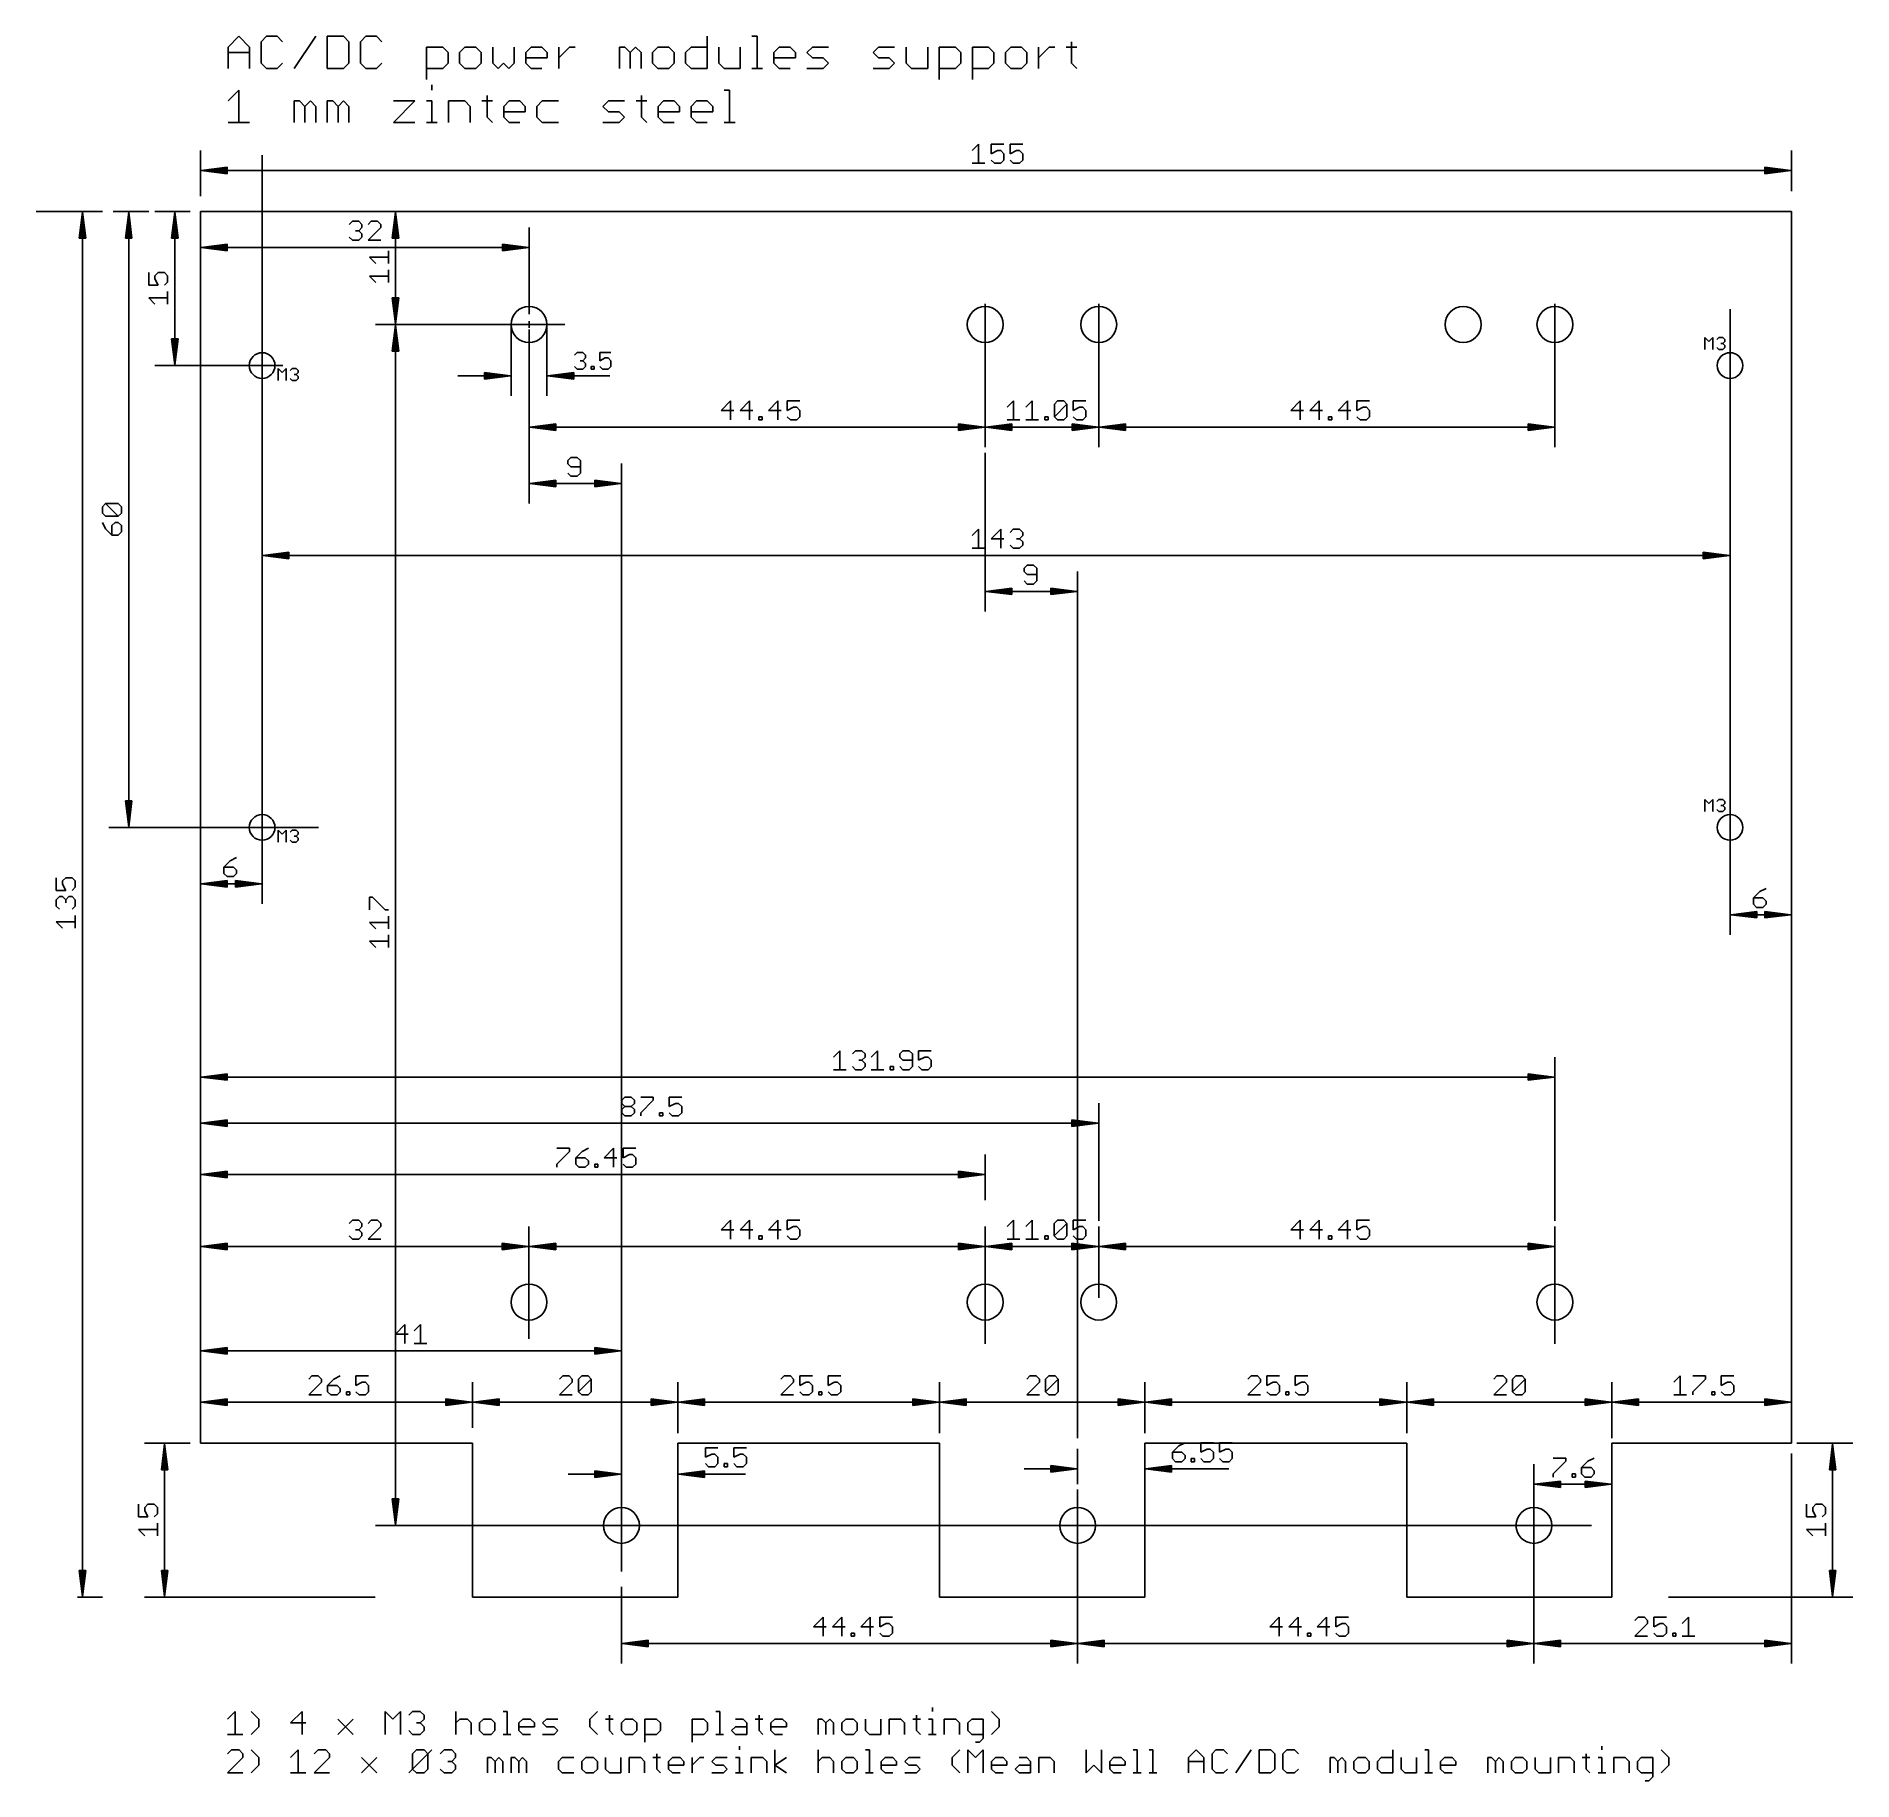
# Model space of a CAD drawing. Extents: x -18 to 158, y 28 to 198.
import ezdxf

# ---------------------------------------------------------------- set-up
doc = ezdxf.new("R2010")
doc.units = 0
for name, color, linetype in [('114', 253, 'CONTINUOUS'), ('119', 1, 'CONTINUOUS'), ('133', 2, 'CONTINUOUS'), ('20', 7, 'CONTINUOUS'), ('47', 140, 'CONTINUOUS')]:
    doc.layers.add(name, color=color, linetype=linetype)

msp = doc.modelspace()

# ---------------------------------------------------------------- linework, layer by layer
at = {"layer": '114'}
for p, q in [((0.1778, 197.0259), (1.2268, 198.0749)), ((0.1778, 194.9278), (0.1778, 197.0259)), ((0.1778, 196.5013), (2.2759, 196.5013)), ((1.2268, 198.0749), (2.2759, 197.0259)), ((2.2759, 197.0259), (2.2759, 194.9278)), ((3.9251, 198.0749), (3.4006, 197.5504)), ((3.4006, 197.5504), (3.4006, 195.4523)), ((4.9741, 198.0749), (3.9251, 198.0749)), ((5.4986, 197.5504), (4.9741, 198.0749)), ((6.6233, 194.9278), (8.7214, 198.0749)), ((9.8461, 198.0749), (9.8461, 194.9278)), ((11.4196, 198.0749), (9.8461, 198.0749)), ((11.9441, 197.5504), (11.4196, 198.0749)), ((11.9441, 195.4523), (11.9441, 197.5504)), ((13.5933, 198.0749), (13.0688, 197.5504)), ((13.0688, 197.5504), (13.0688, 195.4523)), ((14.6424, 198.0749), (13.5933, 198.0749)), ((15.1669, 197.5504), (14.6424, 198.0749)), ((19.5143, 193.8788), (19.5143, 197.0259)), ((19.5143, 197.0259), (21.0879, 197.0259)), ((21.0879, 197.0259), (21.6124, 196.5013)), ((21.6124, 196.5013), (21.6124, 195.4523)), ((23.2616, 197.0259), (22.7371, 196.5013)), ((22.7371, 196.5013), (22.7371, 195.4523)), ((24.3106, 197.0259), (23.2616, 197.0259)), ((24.8351, 196.5013), (24.3106, 197.0259)), ((24.8351, 195.4523), (24.8351, 196.5013)), ((25.9598, 197.0259), (25.9598, 195.4523)), ((28.0579, 195.4523), (28.0579, 197.0259)), ((29.1826, 196.5013), (29.7071, 197.0259)), ((29.1826, 195.4523), (29.1826, 196.5013)), ((29.7071, 197.0259), (30.7561, 197.0259)), ((30.7561, 197.0259), (31.2806, 196.5013)), ((31.2806, 196.5013), (31.2806, 195.9768)), ((32.4053, 194.9278), (32.4053, 197.0259)), ((32.4053, 195.9768), (33.4544, 197.0259)), ((33.4544, 197.0259), (33.9789, 197.0259)), ((38.3137, 194.9278), (38.3137, 197.0259)), ((38.3137, 197.0259), (38.8382, 197.0259)), ((38.8382, 197.0259), (39.3627, 196.5013)), ((39.3627, 196.5013), (39.8873, 197.0259)), ((39.3627, 196.5013), (39.3627, 194.9278)), ((39.8873, 197.0259), (40.4118, 196.5013)), ((40.4118, 196.5013), (40.4118, 194.9278)), ((42.061, 197.0259), (41.5365, 196.5013)), ((41.5365, 196.5013), (41.5365, 195.4523)), ((43.11, 197.0259), (42.061, 197.0259)), ((43.6345, 196.5013), (43.11, 197.0259)), ((43.6345, 195.4523), (43.6345, 196.5013)), ((44.7592, 196.5013), (45.2837, 197.0259)), ((44.7592, 195.4523), (44.7592, 196.5013)), ((45.2837, 197.0259), (46.8573, 197.0259)), ((46.8573, 198.0749), (46.8573, 194.9278)), ((47.982, 197.0259), (47.982, 195.4523)), ((50.08, 194.9278), (50.08, 197.0259)), ((51.2047, 198.0749), (51.7292, 198.0749)), ((51.7292, 198.0749), (51.7292, 194.9278)), ((53.3532, 196.5013), (53.8777, 197.0259)), ((53.3532, 195.4523), (53.3532, 196.5013)), ((53.8777, 197.0259), (54.9268, 197.0259)), ((54.9268, 197.0259), (55.4513, 196.5013)), ((55.4513, 196.5013), (55.4513, 195.9768)), ((56.576, 196.5013), (57.1005, 197.0259)), ((57.1005, 195.9768), (56.576, 196.5013)), ((57.1005, 197.0259), (58.674, 197.0259)), ((63.0215, 196.5013), (63.546, 197.0259)), ((63.546, 195.9768), (63.0215, 196.5013)), ((63.546, 197.0259), (65.1195, 197.0259)), ((66.2442, 197.0259), (66.2442, 195.4523)), ((68.3423, 194.9278), (68.3423, 197.0259)), ((69.467, 193.8788), (69.467, 197.0259)), ((69.467, 197.0259), (71.0405, 197.0259)), ((71.0405, 197.0259), (71.565, 196.5013)), ((71.565, 196.5013), (71.565, 195.4523)), ((72.6897, 193.8788), (72.6897, 197.0259)), ((72.6897, 197.0259), (74.2633, 197.0259)), ((74.2633, 197.0259), (74.7878, 196.5013)), ((74.7878, 196.5013), (74.7878, 195.4523)), ((76.437, 197.0259), (75.9125, 196.5013)), ((75.9125, 196.5013), (75.9125, 195.4523)), ((77.486, 197.0259), (76.437, 197.0259)), ((78.0106, 196.5013), (77.486, 197.0259)), ((78.0106, 195.4523), (78.0106, 196.5013)), ((79.1352, 194.9278), (79.1352, 197.0259)), ((79.1352, 195.9768), (80.1843, 197.0259)), ((80.1843, 197.0259), (80.7088, 197.0259)), ((81.8209, 197.0259), (82.8699, 197.0259)), ((82.3454, 197.5504), (82.3454, 195.4523)), ((3.4006, 195.4523), (3.9251, 194.9278)), ((3.9251, 194.9278), (4.9741, 194.9278)), ((4.9741, 194.9278), (5.4986, 195.4523)), ((9.8461, 194.9278), (11.4196, 194.9278)), ((11.4196, 194.9278), (11.9441, 195.4523)), ((13.0688, 195.4523), (13.5933, 194.9278)), ((13.5933, 194.9278), (14.6424, 194.9278)), ((14.6424, 194.9278), (15.1669, 195.4523)), ((21.0879, 194.9278), (19.5143, 194.9278)), ((21.6124, 195.4523), (21.0879, 194.9278)), ((22.7371, 195.4523), (23.2616, 194.9278)), ((23.2616, 194.9278), (24.3106, 194.9278)), ((24.3106, 194.9278), (24.8351, 195.4523)), ((25.9598, 195.4523), (26.4843, 194.9278)), ((26.4843, 194.9278), (27.0089, 195.4523)), ((27.0089, 195.4523), (27.5334, 194.9278)), ((27.5334, 194.9278), (28.0579, 195.4523)), ((31.2806, 195.9768), (29.1826, 195.9768)), ((29.7071, 194.9278), (29.1826, 195.4523)), ((30.7561, 194.9278), (29.7071, 194.9278)), ((41.5365, 195.4523), (42.061, 194.9278)), ((42.061, 194.9278), (43.11, 194.9278)), ((43.11, 194.9278), (43.6345, 195.4523)), ((45.2837, 194.9278), (44.7592, 195.4523)), ((46.8573, 194.9278), (45.2837, 194.9278)), ((47.982, 195.4523), (48.5065, 194.9278)), ((48.5065, 194.9278), (50.08, 194.9278)), ((51.2047, 194.9278), (52.2538, 194.9278)), ((55.4513, 195.9768), (53.3532, 195.9768)), ((53.8777, 194.9278), (53.3532, 195.4523)), ((54.9268, 194.9278), (53.8777, 194.9278)), ((56.576, 194.9278), (58.1495, 194.9278)), ((58.1495, 195.9768), (57.1005, 195.9768)), ((58.674, 195.4523), (58.1495, 195.9768)), ((58.1495, 194.9278), (58.674, 195.4523)), ((63.0215, 194.9278), (64.595, 194.9278)), ((64.595, 195.9768), (63.546, 195.9768)), ((65.1195, 195.4523), (64.595, 195.9768)), ((64.595, 194.9278), (65.1195, 195.4523)), ((66.2442, 195.4523), (66.7687, 194.9278)), ((66.7687, 194.9278), (68.3423, 194.9278)), ((71.0405, 194.9278), (69.467, 194.9278)), ((71.565, 195.4523), (71.0405, 194.9278)), ((74.2633, 194.9278), (72.6897, 194.9278)), ((74.7878, 195.4523), (74.2633, 194.9278)), ((75.9125, 195.4523), (76.437, 194.9278)), ((76.437, 194.9278), (77.486, 194.9278)), ((77.486, 194.9278), (78.0106, 195.4523)), ((82.3454, 195.4523), (82.8699, 194.9278)), ((20.0388, 193.3494), (20.0388, 192.8249)), ((0.1778, 191.7759), (1.2268, 192.8249)), ((1.2268, 192.8249), (1.2268, 189.6778)), ((6.6233, 189.6778), (6.6233, 191.7759)), ((6.6233, 191.7759), (7.1478, 191.7759)), ((7.1478, 191.7759), (7.6723, 191.2513)), ((7.6723, 191.2513), (8.1968, 191.7759)), ((7.6723, 191.2513), (7.6723, 189.6778)), ((8.1968, 191.7759), (8.7214, 191.2513)), ((8.7214, 191.2513), (8.7214, 189.6778)), ((9.8461, 189.6778), (9.8461, 191.7759)), ((9.8461, 191.7759), (10.3706, 191.7759)), ((10.3706, 191.7759), (10.8951, 191.2513)), ((10.8951, 191.2513), (11.4196, 191.7759)), ((10.8951, 191.2513), (10.8951, 189.6778)), ((11.4196, 191.7759), (11.9441, 191.2513)), ((11.9441, 191.2513), (11.9441, 189.6778)), ((16.2916, 191.7759), (18.3896, 191.7759)), ((18.3896, 191.7759), (16.2916, 189.6778)), ((19.5143, 191.7759), (20.0388, 191.7759)), ((20.0388, 191.7759), (20.0388, 189.6778)), ((21.6628, 189.6778), (21.6628, 191.7759)), ((21.6628, 191.7759), (23.2364, 191.7759)), ((23.2364, 191.7759), (23.7609, 191.2513)), ((23.7609, 191.2513), (23.7609, 189.6778)), ((24.8856, 191.7759), (25.9346, 191.7759)), ((25.4101, 192.3004), (25.4101, 190.2023)), ((27.0341, 191.2513), (27.5586, 191.7759)), ((27.0341, 190.2023), (27.0341, 191.2513)), ((27.5586, 191.7759), (28.6076, 191.7759)), ((28.6076, 191.7759), (29.1321, 191.2513)), ((29.1321, 191.2513), (29.1321, 190.7268)), ((30.7813, 191.7759), (30.2568, 191.2513)), ((30.2568, 191.2513), (30.2568, 190.2023)), ((32.3549, 191.7759), (30.7813, 191.7759)), ((36.7023, 191.2513), (37.2268, 191.7759)), ((37.2268, 190.7268), (36.7023, 191.2513)), ((37.2268, 191.7759), (38.8004, 191.7759)), ((39.9251, 191.7759), (40.9741, 191.7759)), ((40.4496, 192.3004), (40.4496, 190.2023)), ((42.0736, 191.2513), (42.5981, 191.7759)), ((42.0736, 190.2023), (42.0736, 191.2513)), ((42.5981, 191.7759), (43.6471, 191.7759)), ((43.6471, 191.7759), (44.1716, 191.2513)), ((44.1716, 191.2513), (44.1716, 190.7268)), ((45.2963, 191.2513), (45.8209, 191.7759)), ((45.2963, 190.2023), (45.2963, 191.2513)), ((45.8209, 191.7759), (46.8699, 191.7759)), ((46.8699, 191.7759), (47.3944, 191.2513)), ((47.3944, 191.2513), (47.3944, 190.7268)), ((48.5191, 192.8249), (49.0436, 192.8249)), ((49.0436, 192.8249), (49.0436, 189.6778)), ((0.1778, 189.6778), (2.2759, 189.6778)), ((16.2916, 189.6778), (18.3896, 189.6778)), ((19.5143, 189.6778), (20.5633, 189.6778)), ((25.4101, 190.2023), (25.9346, 189.6778)), ((29.1321, 190.7268), (27.0341, 190.7268)), ((27.5586, 189.6778), (27.0341, 190.2023)), ((28.6076, 189.6778), (27.5586, 189.6778)), ((30.2568, 190.2023), (30.7813, 189.6778)), ((30.7813, 189.6778), (32.3549, 189.6778)), ((36.7023, 189.6778), (38.2759, 189.6778)), ((38.2759, 190.7268), (37.2268, 190.7268)), ((38.8004, 190.2023), (38.2759, 190.7268)), ((38.2759, 189.6778), (38.8004, 190.2023)), ((40.4496, 190.2023), (40.9741, 189.6778)), ((44.1716, 190.7268), (42.0736, 190.7268)), ((42.5981, 189.6778), (42.0736, 190.2023)), ((43.6471, 189.6778), (42.5981, 189.6778)), ((47.3944, 190.7268), (45.2963, 190.7268)), ((45.8209, 189.6778), (45.2963, 190.2023)), ((46.8699, 189.6778), (45.8209, 189.6778)), ((48.5191, 189.6778), (49.5681, 189.6778))]:
    msp.add_line(p, q, dxfattribs=at)
at = {"layer": '119'}
for p, q in [((-2.5, 181), (152.5, 181)), ((-2.5, 61), (-2.5, 181)), ((152.5, 181), (152.5, 61)), ((144.0508, 167.5508), (144.0508, 168.7202)), ((144.0508, 168.7202), (144.4406, 168.3304)), ((144.4406, 168.3304), (144.8304, 168.7202)), ((144.8304, 168.7202), (144.8304, 167.5508)), ((145.2202, 168.5253), (145.4151, 168.7202)), ((145.4151, 168.7202), (145.8049, 168.7202)), ((145.8049, 168.1355), (145.61, 168.1355)), ((145.8049, 168.7202), (145.9998, 168.5253)), ((145.9998, 168.3304), (145.8049, 168.1355)), ((145.8049, 168.1355), (145.9998, 167.9406)), ((145.9998, 168.5253), (145.9998, 168.3304)), ((145.4151, 167.5508), (145.2202, 167.7457)), ((145.8049, 167.5508), (145.4151, 167.5508)), ((145.9998, 167.7457), (145.8049, 167.5508)), ((145.9998, 167.9406), (145.9998, 167.7457)), ((5.0508, 164.5508), (5.0508, 165.7202)), ((5.0508, 165.7202), (5.4406, 165.3304)), ((5.4406, 165.3304), (5.8304, 165.7202)), ((5.8304, 165.7202), (5.8304, 164.5508)), ((6.2202, 165.5253), (6.4151, 165.7202)), ((6.4151, 164.5508), (6.2202, 164.7457)), ((6.4151, 165.7202), (6.8049, 165.7202)), ((6.8049, 165.1355), (6.61, 165.1355)), ((6.8049, 165.7202), (6.9998, 165.5253)), ((6.9998, 165.3304), (6.8049, 165.1355)), ((6.8049, 165.1355), (6.9998, 164.9406)), ((6.9998, 164.7457), (6.8049, 164.5508)), ((6.9998, 165.5253), (6.9998, 165.3304)), ((6.9998, 164.9406), (6.9998, 164.7457)), ((6.8049, 164.5508), (6.4151, 164.5508)), ((144.0508, 122.5508), (144.0508, 123.7202)), ((144.0508, 123.7202), (144.4406, 123.3304)), ((144.4406, 123.3304), (144.8304, 123.7202)), ((144.8304, 123.7202), (144.8304, 122.5508)), ((145.2202, 123.5253), (145.4151, 123.7202)), ((145.4151, 122.5508), (145.2202, 122.7457)), ((145.4151, 123.7202), (145.8049, 123.7202)), ((145.8049, 122.5508), (145.4151, 122.5508)), ((145.8049, 123.1355), (145.61, 123.1355)), ((145.8049, 123.7202), (145.9998, 123.5253)), ((145.9998, 123.3304), (145.8049, 123.1355)), ((145.8049, 123.1355), (145.9998, 122.9406)), ((145.9998, 122.7457), (145.8049, 122.5508)), ((145.9998, 123.5253), (145.9998, 123.3304)), ((145.9998, 122.9406), (145.9998, 122.7457)), ((5.0508, 119.5508), (5.0508, 120.7202)), ((5.0508, 120.7202), (5.4406, 120.3304)), ((5.4406, 120.3304), (5.8304, 120.7202)), ((5.8304, 120.7202), (5.8304, 119.5508)), ((6.2202, 120.5253), (6.4151, 120.7202)), ((6.4151, 120.7202), (6.8049, 120.7202)), ((6.8049, 120.7202), (6.9998, 120.5253)), ((6.9998, 120.3304), (6.8049, 120.1355)), ((6.9998, 120.5253), (6.9998, 120.3304)), ((6.4151, 119.5508), (6.2202, 119.7457)), ((6.8049, 119.5508), (6.4151, 119.5508)), ((6.8049, 120.1355), (6.61, 120.1355)), ((6.8049, 120.1355), (6.9998, 119.9406)), ((6.9998, 119.7457), (6.8049, 119.5508)), ((6.9998, 119.9406), (6.9998, 119.7457)), ((24, 61), (-2.5, 61)), ((24, 46), (24, 61)), ((69.5, 61), (44, 61)), ((44, 46), (44, 61)), ((69.5, 46), (69.5, 61)), ((89.5, 46), (89.5, 61)), ((115, 61), (89.5, 61)), ((115, 46), (115, 61)), ((135, 61), (152.5, 61)), ((135, 46), (135, 61)), ((44, 46), (24, 46)), ((89.5, 46), (69.5, 46)), ((135, 46), (115, 46))]:
    msp.add_line(p, q, dxfattribs=at)
for centre, radius in [((29.5, 170), 1.75), ((120.5, 170), 1.75), ((3.5, 166), 1.25), ((146.5, 166), 1.25), ((3.5, 121), 1.25), ((146.5, 121), 1.25), ((38.5, 53), 1.75), ((127.4, 53), 1.75)]:
    msp.add_circle(centre, radius, dxfattribs=at)
at = {"layer": '133'}
for p, q in [((73.945, 172), (73.945, 158.05)), ((85, 172), (85, 158.05)), ((129.445, 172), (129.445, 158.05)), ((29.5, 161.5), (29.5, 158.05)), ((49.1395, 162.5554), (48.215, 161.6308)), ((48.215, 161.6308), (49.4477, 161.6308)), ((49.1395, 160.7062), (49.1395, 162.5554)), ((50.9811, 162.5554), (50.0565, 161.6308)), ((50.0565, 161.6308), (51.2893, 161.6308)), ((50.9811, 160.7062), (50.9811, 162.5554)), ((53.7435, 162.5554), (52.8189, 161.6308)), ((52.8189, 161.6308), (54.0517, 161.6308)), ((53.7435, 160.7062), (53.7435, 162.5554)), ((55.8932, 162.5554), (54.6605, 162.5554)), ((54.6605, 162.5554), (54.6605, 161.6308)), ((54.6605, 161.6308), (55.2769, 161.939)), ((55.2769, 161.939), (55.5851, 161.939)), ((55.5851, 161.939), (55.8932, 161.6308)), ((55.8932, 161.6308), (55.8932, 161.0144)), ((73.945, 161.5), (73.945, 158.05)), ((76.0721, 161.939), (76.6885, 162.5554)), ((76.6885, 162.5554), (76.6885, 160.7062)), ((77.9136, 161.939), (78.53, 162.5554)), ((78.53, 162.5554), (78.53, 160.7062)), ((80.676, 162.2472), (80.9842, 162.5554)), ((80.676, 161.0144), (80.676, 162.2472)), ((80.676, 161.0144), (81.9088, 162.2472)), ((80.9842, 162.5554), (81.6006, 162.5554)), ((81.6006, 162.5554), (81.9088, 162.2472)), ((81.9088, 162.2472), (81.9088, 161.0144)), ((83.7504, 162.5554), (82.5176, 162.5554)), ((82.5176, 162.5554), (82.5176, 161.6308)), ((82.5176, 161.6308), (83.134, 161.939)), ((83.134, 161.939), (83.4422, 161.939)), ((83.4422, 161.939), (83.7504, 161.6308)), ((83.7504, 161.6308), (83.7504, 161.0144)), ((85, 161.5), (85, 158.05)), ((104.6395, 162.5554), (103.715, 161.6308)), ((103.715, 161.6308), (104.9477, 161.6308)), ((104.6395, 160.7062), (104.6395, 162.5554)), ((106.4811, 162.5554), (105.5565, 161.6308)), ((105.5565, 161.6308), (106.7893, 161.6308)), ((106.4811, 160.7062), (106.4811, 162.5554)), ((109.2435, 162.5554), (108.3189, 161.6308)), ((108.3189, 161.6308), (109.5517, 161.6308)), ((109.2435, 160.7062), (109.2435, 162.5554)), ((111.3932, 162.5554), (110.1605, 162.5554)), ((110.1605, 162.5554), (110.1605, 161.6308)), ((110.1605, 161.6308), (110.7769, 161.939)), ((110.7769, 161.939), (111.0851, 161.939)), ((111.0851, 161.939), (111.3932, 161.6308)), ((111.3932, 161.6308), (111.3932, 161.0144)), ((29.565, 160), (32.1, 160.3192)), ((29.565, 160), (32.1, 160.26)), ((29.565, 160), (32.1, 160.13)), ((73.88, 160), (29.565, 160)), ((32.1, 159.6808), (29.565, 160)), ((32.1, 159.87), (29.565, 160)), ((32.1, 159.74), (29.565, 160)), ((32.1, 160.3192), (32.1, 159.6808)), ((51.8981, 160.7062), (51.8981, 161.0144)), ((51.8981, 161.0144), (52.2063, 161.0144)), ((52.2063, 160.7062), (51.8981, 160.7062)), ((52.2063, 161.0144), (52.2063, 160.7062)), ((54.9687, 160.7062), (54.6605, 161.0144)), ((55.5851, 160.7062), (54.9687, 160.7062)), ((55.8932, 161.0144), (55.5851, 160.7062)), ((73.88, 160), (71.345, 160.3192)), ((71.345, 160.3192), (71.345, 159.6808)), ((73.88, 160), (71.345, 160.26)), ((73.88, 160), (71.345, 160.13)), ((71.345, 159.6808), (73.88, 160)), ((71.345, 159.87), (73.88, 160)), ((71.345, 159.74), (73.88, 160)), ((74.01, 160), (76.545, 160.3192)), ((74.01, 160), (76.545, 160.26)), ((74.01, 160), (76.545, 160.13)), ((84.935, 160), (74.01, 160)), ((76.545, 159.6808), (74.01, 160)), ((76.545, 159.87), (74.01, 160)), ((76.545, 159.74), (74.01, 160)), ((76.0721, 160.7062), (77.3049, 160.7062)), ((76.545, 160.3192), (76.545, 159.6808)), ((77.9136, 160.7062), (79.1464, 160.7062)), ((79.7552, 160.7062), (79.7552, 161.0144)), ((79.7552, 161.0144), (80.0634, 161.0144)), ((80.0634, 160.7062), (79.7552, 160.7062)), ((80.0634, 161.0144), (80.0634, 160.7062)), ((80.9842, 160.7062), (80.676, 161.0144)), ((81.6006, 160.7062), (80.9842, 160.7062)), ((81.9088, 161.0144), (81.6006, 160.7062)), ((84.935, 160), (82.4, 160.3192)), ((82.4, 160.3192), (82.4, 159.6808)), ((84.935, 160), (82.4, 160.26)), ((84.935, 160), (82.4, 160.13)), ((82.4, 159.6808), (84.935, 160)), ((82.4, 159.87), (84.935, 160)), ((82.4, 159.74), (84.935, 160)), ((82.8258, 160.7062), (82.5176, 161.0144)), ((83.4422, 160.7062), (82.8258, 160.7062)), ((83.7504, 161.0144), (83.4422, 160.7062)), ((85.065, 160), (87.6, 160.3192)), ((85.065, 160), (87.6, 160.26)), ((85.065, 160), (87.6, 160.13)), ((129.38, 160), (85.065, 160)), ((87.6, 159.6808), (85.065, 160)), ((87.6, 159.87), (85.065, 160)), ((87.6, 159.74), (85.065, 160)), ((87.6, 160.3192), (87.6, 159.6808)), ((107.3981, 160.7062), (107.3981, 161.0144)), ((107.3981, 161.0144), (107.7063, 161.0144)), ((107.7063, 160.7062), (107.3981, 160.7062)), ((107.7063, 161.0144), (107.7063, 160.7062)), ((110.4687, 160.7062), (110.1605, 161.0144)), ((111.0851, 160.7062), (110.4687, 160.7062)), ((111.3932, 161.0144), (111.0851, 160.7062)), ((129.38, 160), (126.845, 160.3192)), ((126.845, 160.3192), (126.845, 159.6808)), ((129.38, 160), (126.845, 160.26)), ((129.38, 160), (126.845, 160.13)), ((126.845, 159.6808), (129.38, 160)), ((126.845, 159.87), (129.38, 160)), ((126.845, 159.74), (129.38, 160)), ((59.1636, 98.619), (59.78, 99.2354)), ((59.78, 99.2354), (59.78, 97.3862)), ((61.0052, 98.9272), (61.3134, 99.2354)), ((61.3134, 99.2354), (61.9298, 99.2354)), ((61.9298, 99.2354), (62.238, 98.9272)), ((62.8467, 98.619), (63.4631, 99.2354)), ((63.4631, 99.2354), (63.4631, 97.3862)), ((65.9173, 99.2354), (65.6091, 98.9272)), ((66.5337, 99.2354), (65.9173, 99.2354)), ((66.8419, 98.9272), (66.5337, 99.2354)), ((68.6835, 99.2354), (67.4507, 99.2354)), ((67.4507, 99.2354), (67.4507, 98.3108)), ((-2.505, 94.68), (-2.505, 98.63)), ((59.1636, 97.3862), (60.3964, 97.3862)), ((61.3134, 97.3862), (61.0052, 97.6944)), ((61.9298, 97.3862), (61.3134, 97.3862)), ((61.9298, 98.3108), (61.6216, 98.3108)), ((62.238, 98.619), (61.9298, 98.3108)), ((61.9298, 98.3108), (62.238, 98.0026)), ((62.238, 97.6944), (61.9298, 97.3862)), ((62.238, 98.9272), (62.238, 98.619)), ((62.238, 98.0026), (62.238, 97.6944)), ((62.8467, 97.3862), (64.0795, 97.3862)), ((64.6883, 97.3862), (64.6883, 97.6944)), ((64.6883, 97.6944), (64.9965, 97.6944)), ((64.9965, 97.3862), (64.6883, 97.3862)), ((64.9965, 97.6944), (64.9965, 97.3862)), ((65.6091, 98.9272), (65.6091, 98.619)), ((65.6091, 98.619), (65.9173, 98.3108)), ((65.6091, 97.6944), (65.9173, 97.3862)), ((65.9173, 98.3108), (66.8419, 98.3108)), ((65.9173, 97.3862), (66.5337, 97.3862)), ((66.5337, 97.3862), (66.8419, 97.6944)), ((66.8419, 97.6944), (66.8419, 98.9272)), ((67.4507, 98.3108), (68.0671, 98.619)), ((67.7589, 97.3862), (67.4507, 97.6944)), ((68.3753, 97.3862), (67.7589, 97.3862)), ((68.0671, 98.619), (68.3753, 98.619)), ((68.3753, 98.619), (68.6835, 98.3108)), ((68.6835, 97.6944), (68.3753, 97.3862)), ((68.6835, 98.3108), (68.6835, 97.6944)), ((129.445, 82.68), (129.445, 98.63)), ((-2.44, 96.68), (0.095, 96.9992)), ((-2.44, 96.68), (0.095, 96.94)), ((-2.44, 96.68), (0.095, 96.81)), ((129.38, 96.68), (-2.44, 96.68)), ((0.095, 96.3608), (-2.44, 96.68)), ((0.095, 96.55), (-2.44, 96.68)), ((0.095, 96.42), (-2.44, 96.68)), ((0.095, 96.9992), (0.095, 96.3608)), ((129.38, 96.68), (126.845, 96.9992)), ((126.845, 96.9992), (126.845, 96.3608)), ((129.38, 96.68), (126.845, 96.94)), ((129.38, 96.68), (126.845, 96.81)), ((126.845, 96.3608), (129.38, 96.68)), ((126.845, 96.55), (129.38, 96.68)), ((126.845, 96.42), (129.38, 96.68)), ((-2.5, 90.18), (-2.5, 94.13)), ((38.5344, 94.4272), (38.8426, 94.7354)), ((38.5344, 94.119), (38.5344, 94.4272)), ((38.8426, 93.8108), (38.5344, 94.119)), ((38.5344, 93.5026), (38.8426, 93.8108)), ((38.8426, 94.7354), (39.459, 94.7354)), ((38.8426, 93.8108), (39.459, 93.8108)), ((39.459, 94.7354), (39.7672, 94.4272)), ((39.7672, 94.119), (39.459, 93.8108)), ((39.459, 93.8108), (39.7672, 93.5026)), ((39.7672, 94.4272), (39.7672, 94.119)), ((40.3759, 94.7354), (41.6087, 94.7354)), ((41.6087, 94.4272), (40.3759, 93.1944)), ((41.6087, 94.7354), (41.6087, 94.4272)), ((44.3711, 94.7354), (43.1383, 94.7354)), ((43.1383, 94.7354), (43.1383, 93.8108)), ((43.1383, 93.8108), (43.7547, 94.119)), ((43.7547, 94.119), (44.0629, 94.119)), ((44.0629, 94.119), (44.3711, 93.8108)), ((44.3711, 93.8108), (44.3711, 93.1944)), ((84.995, 82.68), (84.995, 94.13)), ((-2.435, 92.18), (0.1, 92.4992)), ((-2.435, 92.18), (0.1, 92.44)), ((-2.435, 92.18), (0.1, 92.31)), ((84.93, 92.18), (-2.435, 92.18)), ((0.1, 91.8608), (-2.435, 92.18)), ((0.1, 92.05), (-2.435, 92.18)), ((0.1, 91.92), (-2.435, 92.18)), ((0.1, 92.4992), (0.1, 91.8608)), ((38.5344, 93.1944), (38.5344, 93.5026)), ((38.8426, 92.8862), (38.5344, 93.1944)), ((39.459, 92.8862), (38.8426, 92.8862)), ((39.7672, 93.1944), (39.459, 92.8862)), ((39.7672, 93.5026), (39.7672, 93.1944)), ((40.3759, 93.1944), (40.3759, 92.8862)), ((42.2175, 92.8862), (42.2175, 93.1944)), ((42.2175, 93.1944), (42.5257, 93.1944)), ((42.5257, 92.8862), (42.2175, 92.8862)), ((42.5257, 93.1944), (42.5257, 92.8862)), ((43.4465, 92.8862), (43.1383, 93.1944)), ((44.0629, 92.8862), (43.4465, 92.8862)), ((44.3711, 93.1944), (44.0629, 92.8862)), ((84.93, 92.18), (82.395, 92.4992)), ((82.395, 92.4992), (82.395, 91.8608)), ((84.93, 92.18), (82.395, 92.44)), ((84.93, 92.18), (82.395, 92.31)), ((82.395, 91.8608), (84.93, 92.18)), ((82.395, 92.05), (84.93, 92.18)), ((82.395, 91.92), (84.93, 92.18)), ((-2.505, 88.68), (-2.505, 85.23)), ((32.2125, 89.7354), (33.4452, 89.7354)), ((33.4452, 89.4272), (32.2125, 88.1944)), ((33.4452, 89.7354), (33.4452, 89.4272)), ((34.6704, 89.4272), (34.054, 88.8108)), ((34.054, 88.8108), (34.054, 88.1944)), ((34.9786, 88.8108), (34.054, 88.8108)), ((35.2868, 89.7354), (34.6704, 89.4272)), ((35.2868, 88.5026), (34.9786, 88.8108)), ((35.2868, 88.1944), (35.2868, 88.5026)), ((37.741, 89.7354), (36.8164, 88.8108)), ((36.8164, 88.8108), (38.0492, 88.8108)), ((37.741, 87.8862), (37.741, 89.7354)), ((39.8907, 89.7354), (38.658, 89.7354)), ((38.658, 89.7354), (38.658, 88.8108)), ((38.658, 88.8108), (39.2744, 89.119)), ((39.2744, 89.119), (39.5826, 89.119)), ((39.5826, 89.119), (39.8907, 88.8108)), ((39.8907, 88.8108), (39.8907, 88.1944)), ((73.945, 84.68), (73.945, 89.13)), ((-2.44, 87.18), (0.095, 87.4992)), ((-2.44, 87.18), (0.095, 87.44)), ((-2.44, 87.18), (0.095, 87.31)), ((73.88, 87.18), (-2.44, 87.18)), ((0.095, 86.8608), (-2.44, 87.18)), ((0.095, 87.05), (-2.44, 87.18)), ((0.095, 86.92), (-2.44, 87.18)), ((0.095, 87.4992), (0.095, 86.8608)), ((32.2125, 88.1944), (32.2125, 87.8862)), ((34.054, 88.1944), (34.3622, 87.8862)), ((34.3622, 87.8862), (34.9786, 87.8862)), ((34.9786, 87.8862), (35.2868, 88.1944)), ((35.8956, 87.8862), (35.8956, 88.1944)), ((35.8956, 88.1944), (36.2038, 88.1944)), ((36.2038, 87.8862), (35.8956, 87.8862)), ((36.2038, 88.1944), (36.2038, 87.8862)), ((38.9662, 87.8862), (38.658, 88.1944)), ((39.5826, 87.8862), (38.9662, 87.8862)), ((39.8907, 88.1944), (39.5826, 87.8862)), ((73.88, 87.18), (71.345, 87.4992)), ((71.345, 87.4992), (71.345, 86.8608)), ((73.88, 87.18), (71.345, 87.44)), ((73.88, 87.18), (71.345, 87.31)), ((71.345, 86.8608), (73.88, 87.18)), ((71.345, 87.05), (73.88, 87.18)), ((71.345, 86.92), (73.88, 87.18)), ((-2.5, 78.5), (-2.5, 82.13)), ((11.9804, 82.4272), (12.2886, 82.7354)), ((12.2886, 82.7354), (12.905, 82.7354)), ((12.905, 81.8108), (12.5968, 81.8108)), ((12.905, 82.7354), (13.2132, 82.4272)), ((13.2132, 82.119), (12.905, 81.8108)), ((12.905, 81.8108), (13.2132, 81.5026)), ((13.2132, 82.4272), (13.2132, 82.119)), ((13.2132, 81.5026), (13.2132, 81.1944)), ((14.1302, 82.7354), (13.822, 82.4272)), ((13.822, 80.8862), (15.0548, 82.119)), ((14.7466, 82.7354), (14.1302, 82.7354)), ((15.0548, 82.4272), (14.7466, 82.7354)), ((15.0548, 82.119), (15.0548, 82.4272)), ((29.495, 71.18), (29.495, 82.13)), ((29.495, 75.18), (29.495, 82.13)), ((49.1371, 82.7354), (48.2125, 81.8108)), ((48.2125, 81.8108), (49.4452, 81.8108)), ((49.1371, 80.8862), (49.1371, 82.7354)), ((50.9786, 82.7354), (50.054, 81.8108)), ((50.054, 81.8108), (51.2868, 81.8108)), ((50.9786, 80.8862), (50.9786, 82.7354)), ((53.741, 82.7354), (52.8164, 81.8108)), ((52.8164, 81.8108), (54.0492, 81.8108)), ((53.741, 80.8862), (53.741, 82.7354)), ((55.8907, 82.7354), (54.658, 82.7354)), ((54.658, 82.7354), (54.658, 81.8108)), ((54.658, 81.8108), (55.2744, 82.119)), ((55.2744, 82.119), (55.5826, 82.119)), ((55.5826, 82.119), (55.8907, 81.8108)), ((55.8907, 81.8108), (55.8907, 81.1944)), ((73.945, 70.68), (73.945, 82.13)), ((73.945, 75.18), (73.945, 82.13)), ((76.0696, 82.119), (76.686, 82.7354)), ((76.686, 82.7354), (76.686, 80.8862)), ((77.9111, 82.119), (78.5275, 82.7354)), ((78.5275, 82.7354), (78.5275, 80.8862)), ((80.6735, 82.4272), (80.9817, 82.7354)), ((80.6735, 81.1944), (80.6735, 82.4272)), ((80.6735, 81.1944), (81.9063, 82.4272)), ((80.9817, 82.7354), (81.5981, 82.7354)), ((81.5981, 82.7354), (81.9063, 82.4272)), ((81.9063, 82.4272), (81.9063, 81.1944)), ((83.7479, 82.7354), (82.5151, 82.7354)), ((82.5151, 82.7354), (82.5151, 81.8108)), ((82.5151, 81.8108), (83.1315, 82.119)), ((83.1315, 82.119), (83.4397, 82.119)), ((83.4397, 82.119), (83.7479, 81.8108)), ((83.7479, 81.8108), (83.7479, 81.1944)), ((84.995, 77.68), (84.995, 82.13)), ((84.995, 75.18), (84.995, 82.13)), ((104.6371, 82.7354), (103.7125, 81.8108)), ((103.7125, 81.8108), (104.9452, 81.8108)), ((104.6371, 80.8862), (104.6371, 82.7354)), ((106.4786, 82.7354), (105.554, 81.8108)), ((105.554, 81.8108), (106.7868, 81.8108)), ((106.4786, 80.8862), (106.4786, 82.7354)), ((109.241, 82.7354), (108.3164, 81.8108)), ((108.3164, 81.8108), (109.5492, 81.8108)), ((109.241, 80.8862), (109.241, 82.7354)), ((111.3907, 82.7354), (110.158, 82.7354)), ((110.158, 82.7354), (110.158, 81.8108)), ((110.158, 81.8108), (110.7744, 82.119)), ((110.7744, 82.119), (111.0826, 82.119)), ((111.0826, 82.119), (111.3907, 81.8108)), ((111.3907, 81.8108), (111.3907, 81.1944)), ((129.445, 70.68), (129.445, 82.13)), ((-2.435, 80.18), (0.1, 80.4992)), ((-2.435, 80.18), (0.1, 80.44)), ((-2.435, 80.18), (0.1, 80.31)), ((29.43, 80.18), (-2.435, 80.18)), ((0.1, 79.8608), (-2.435, 80.18)), ((0.1, 80.05), (-2.435, 80.18)), ((0.1, 79.92), (-2.435, 80.18)), ((0.1, 80.4992), (0.1, 79.8608)), ((12.2886, 80.8862), (11.9804, 81.1944)), ((12.905, 80.8862), (12.2886, 80.8862)), ((13.2132, 81.1944), (12.905, 80.8862)), ((15.0548, 80.8862), (13.822, 80.8862)), ((29.43, 80.18), (26.895, 80.4992)), ((26.895, 80.4992), (26.895, 79.8608)), ((29.43, 80.18), (26.895, 80.44)), ((29.43, 80.18), (26.895, 80.31)), ((26.895, 79.8608), (29.43, 80.18)), ((26.895, 80.05), (29.43, 80.18)), ((26.895, 79.92), (29.43, 80.18)), ((29.56, 80.18), (32.095, 80.4992)), ((29.56, 80.18), (32.095, 80.44)), ((29.56, 80.18), (32.095, 80.31)), ((73.88, 80.18), (29.56, 80.18)), ((32.095, 79.8608), (29.56, 80.18)), ((32.095, 80.05), (29.56, 80.18)), ((32.095, 79.92), (29.56, 80.18)), ((32.095, 80.4992), (32.095, 79.8608)), ((51.8956, 80.8862), (51.8956, 81.1944)), ((51.8956, 81.1944), (52.2038, 81.1944)), ((52.2038, 80.8862), (51.8956, 80.8862)), ((52.2038, 81.1944), (52.2038, 80.8862)), ((54.9662, 80.8862), (54.658, 81.1944)), ((55.5826, 80.8862), (54.9662, 80.8862)), ((55.8907, 81.1944), (55.5826, 80.8862)), ((73.88, 80.18), (71.345, 80.4992)), ((71.345, 80.4992), (71.345, 79.8608)), ((73.88, 80.18), (71.345, 80.44)), ((73.88, 80.18), (71.345, 80.31)), ((71.345, 79.8608), (73.88, 80.18)), ((71.345, 80.05), (73.88, 80.18)), ((71.345, 79.92), (73.88, 80.18)), ((74.01, 80.18), (76.545, 80.4992)), ((74.01, 80.18), (76.545, 80.44)), ((74.01, 80.18), (76.545, 80.31)), ((84.93, 80.18), (74.01, 80.18)), ((76.545, 79.8608), (74.01, 80.18)), ((76.545, 80.05), (74.01, 80.18)), ((76.545, 79.92), (74.01, 80.18)), ((76.0696, 80.8862), (77.3024, 80.8862)), ((76.545, 80.4992), (76.545, 79.8608)), ((77.9111, 80.8862), (79.1439, 80.8862)), ((79.7527, 80.8862), (79.7527, 81.1944)), ((79.7527, 81.1944), (80.0609, 81.1944)), ((80.0609, 80.8862), (79.7527, 80.8862)), ((80.0609, 81.1944), (80.0609, 80.8862)), ((80.9817, 80.8862), (80.6735, 81.1944)), ((81.5981, 80.8862), (80.9817, 80.8862)), ((81.9063, 81.1944), (81.5981, 80.8862)), ((84.93, 80.18), (82.395, 80.4992)), ((82.395, 80.4992), (82.395, 79.8608)), ((84.93, 80.18), (82.395, 80.44)), ((84.93, 80.18), (82.395, 80.31)), ((82.395, 79.8608), (84.93, 80.18)), ((82.395, 80.05), (84.93, 80.18)), ((82.395, 79.92), (84.93, 80.18)), ((82.8233, 80.8862), (82.5151, 81.1944)), ((83.4397, 80.8862), (82.8233, 80.8862)), ((83.7479, 81.1944), (83.4397, 80.8862)), ((85.06, 80.18), (87.595, 80.4992)), ((85.06, 80.18), (87.595, 80.44)), ((85.06, 80.18), (87.595, 80.31)), ((129.38, 80.18), (85.06, 80.18)), ((87.595, 79.8608), (85.06, 80.18)), ((87.595, 80.05), (85.06, 80.18)), ((87.595, 79.92), (85.06, 80.18)), ((87.595, 80.4992), (87.595, 79.8608)), ((107.3956, 80.8862), (107.3956, 81.1944)), ((107.3956, 81.1944), (107.7038, 81.1944)), ((107.7038, 80.8862), (107.3956, 80.8862)), ((107.7038, 81.1944), (107.7038, 80.8862)), ((110.4662, 80.8862), (110.158, 81.1944)), ((111.0826, 80.8862), (110.4662, 80.8862)), ((111.3907, 81.1944), (111.0826, 80.8862)), ((129.38, 80.18), (126.845, 80.4992)), ((126.845, 80.4992), (126.845, 79.8608)), ((129.38, 80.18), (126.845, 80.44)), ((129.38, 80.18), (126.845, 80.31)), ((126.845, 79.8608), (129.38, 80.18)), ((126.845, 80.05), (129.38, 80.18)), ((126.845, 79.92), (129.38, 80.18))]:
    msp.add_line(p, q, dxfattribs=at)
for centre in [(73.945, 170), (85, 170), (129.445, 170), (29.5, 74.755), (73.945, 74.755), (84.995, 74.755), (129.445, 74.755), (82.945, 53)]:
    msp.add_circle(centre, 1.75, dxfattribs=at)
at = {"layer": '20'}
for p, q in [((0.127, 34.1256), (0.8763, 34.8749)), ((0.8763, 34.8749), (0.8763, 32.627)), ((3.1783, 34.1256), (2.429, 34.8749)), ((3.1783, 33.3763), (3.1783, 34.1256)), ((7.3895, 34.8749), (6.2656, 33.751)), ((6.2656, 33.751), (7.7642, 33.751)), ((7.3895, 32.627), (7.3895, 34.8749)), ((10.8695, 34.1256), (12.3681, 32.627)), ((10.8695, 32.627), (12.3681, 34.1256)), ((15.4734, 32.627), (15.4734, 34.8749)), ((15.4734, 34.8749), (16.2227, 34.1256)), ((16.2227, 34.1256), (16.972, 34.8749)), ((16.972, 34.8749), (16.972, 32.627)), ((17.7754, 34.5003), (18.1501, 34.8749)), ((18.1501, 34.8749), (18.8994, 34.8749)), ((18.8994, 33.751), (18.5247, 33.751)), ((18.8994, 34.8749), (19.274, 34.5003)), ((19.274, 34.1256), (18.8994, 33.751)), ((18.8994, 33.751), (19.274, 33.3763)), ((19.274, 34.5003), (19.274, 34.1256)), ((22.3793, 34.8749), (22.3793, 32.627)), ((22.3793, 33.751), (22.754, 34.1256)), ((22.754, 34.1256), (23.5033, 34.1256)), ((23.5033, 34.1256), (23.8779, 33.751)), ((23.8779, 33.751), (23.8779, 32.627)), ((25.056, 34.1256), (24.6813, 33.751)), ((24.6813, 33.751), (24.6813, 33.0017)), ((25.8053, 34.1256), (25.056, 34.1256)), ((26.1799, 33.751), (25.8053, 34.1256)), ((26.1799, 33.0017), (26.1799, 33.751)), ((26.9833, 34.8749), (27.3579, 34.8749)), ((27.3579, 34.8749), (27.3579, 32.627)), ((28.5179, 33.751), (28.8926, 34.1256)), ((28.5179, 33.0017), (28.5179, 33.751)), ((28.8926, 34.1256), (29.6419, 34.1256)), ((29.6419, 34.1256), (30.0165, 33.751)), ((30.0165, 33.751), (30.0165, 33.3763)), ((30.8199, 33.751), (31.1945, 34.1256)), ((31.1945, 33.3763), (30.8199, 33.751)), ((31.1945, 34.1256), (32.3185, 34.1256)), ((35.4238, 34.1256), (36.1731, 34.8749)), ((35.4238, 33.3763), (35.4238, 34.1256)), ((36.9584, 34.1256), (37.7078, 34.1256)), ((37.3331, 34.5003), (37.3331, 33.0017)), ((38.8677, 34.1256), (38.4931, 33.751)), ((38.4931, 33.751), (38.4931, 33.0017)), ((39.6171, 34.1256), (38.8677, 34.1256)), ((39.9917, 33.751), (39.6171, 34.1256)), ((39.9917, 33.0017), (39.9917, 33.751)), ((40.7951, 31.8777), (40.7951, 34.1256)), ((40.7951, 34.1256), (41.919, 34.1256)), ((41.919, 34.1256), (42.2937, 33.751)), ((42.2937, 33.751), (42.2937, 33.0017)), ((45.399, 31.8777), (45.399, 34.1256)), ((45.399, 34.1256), (46.523, 34.1256)), ((46.523, 34.1256), (46.8976, 33.751)), ((46.8976, 33.751), (46.8976, 33.0017)), ((47.701, 34.8749), (48.0756, 34.8749)), ((48.0756, 34.8749), (48.0756, 32.627)), ((49.6103, 34.1256), (50.3596, 34.1256)), ((50.3596, 34.1256), (50.7342, 33.751)), ((50.7342, 33.751), (50.7342, 32.627)), ((51.5376, 34.1256), (52.2869, 34.1256)), ((51.9122, 34.5003), (51.9122, 33.0017)), ((53.0722, 33.751), (53.4469, 34.1256)), ((53.0722, 33.0017), (53.0722, 33.751)), ((53.4469, 34.1256), (54.1962, 34.1256)), ((54.1962, 34.1256), (54.5708, 33.751)), ((54.5708, 33.751), (54.5708, 33.3763)), ((57.6761, 32.627), (57.6761, 34.1256)), ((57.6761, 34.1256), (58.0508, 34.1256)), ((58.0508, 34.1256), (58.4254, 33.751)), ((58.4254, 33.751), (58.8001, 34.1256)), ((58.4254, 33.751), (58.4254, 32.627)), ((58.8001, 34.1256), (59.1748, 33.751)), ((59.1748, 33.751), (59.1748, 32.627)), ((60.3528, 34.1256), (59.9781, 33.751)), ((59.9781, 33.751), (59.9781, 33.0017)), ((61.1021, 34.1256), (60.3528, 34.1256)), ((61.4767, 33.751), (61.1021, 34.1256)), ((61.4767, 33.0017), (61.4767, 33.751)), ((62.2801, 34.1256), (62.2801, 33.0017)), ((63.7787, 32.627), (63.7787, 34.1256)), ((64.582, 32.627), (64.582, 34.1256)), ((64.582, 34.1256), (65.706, 34.1256)), ((65.706, 34.1256), (66.0807, 33.751)), ((66.0807, 33.751), (66.0807, 32.627)), ((66.884, 34.1256), (67.6333, 34.1256)), ((67.2587, 34.5003), (67.2587, 33.0017)), ((68.4186, 34.1256), (68.7933, 34.1256)), ((68.7933, 35.2496), (68.7933, 34.8749)), ((68.7933, 34.1256), (68.7933, 32.627)), ((69.9533, 32.627), (69.9533, 34.1256)), ((69.9533, 34.1256), (71.0773, 34.1256)), ((71.0773, 34.1256), (71.4519, 33.751)), ((71.4519, 33.751), (71.4519, 32.627)), ((72.6299, 34.1256), (72.2553, 33.751)), ((72.2553, 33.751), (72.2553, 33.0017)), ((73.7539, 34.1256), (72.6299, 34.1256)), ((73.7539, 32.2523), (73.7539, 34.1256)), ((75.3065, 34.1256), (74.5572, 34.8749)), ((75.3065, 33.3763), (75.3065, 34.1256)), ((0.127, 32.627), (1.6256, 32.627)), ((2.429, 32.627), (3.1783, 33.3763)), ((18.1501, 32.627), (17.7754, 33.0017)), ((18.8994, 32.627), (18.1501, 32.627)), ((19.274, 33.0017), (18.8994, 32.627)), ((19.274, 33.3763), (19.274, 33.0017)), ((24.6813, 33.0017), (25.056, 32.627)), ((25.056, 32.627), (25.8053, 32.627)), ((25.8053, 32.627), (26.1799, 33.0017)), ((26.9833, 32.627), (27.7326, 32.627)), ((30.0165, 33.3763), (28.5179, 33.3763)), ((28.8926, 32.627), (28.5179, 33.0017)), ((29.6419, 32.627), (28.8926, 32.627)), ((30.8199, 32.627), (31.9438, 32.627)), ((31.9438, 33.3763), (31.1945, 33.3763)), ((32.3185, 33.0017), (31.9438, 33.3763)), ((31.9438, 32.627), (32.3185, 33.0017)), ((36.1731, 32.627), (35.4238, 33.3763)), ((37.3331, 33.0017), (37.7078, 32.627)), ((38.4931, 33.0017), (38.8677, 32.627)), ((38.8677, 32.627), (39.6171, 32.627)), ((39.6171, 32.627), (39.9917, 33.0017)), ((41.919, 32.627), (40.7951, 32.627)), ((42.2937, 33.0017), (41.919, 32.627)), ((46.523, 32.627), (45.399, 32.627)), ((46.8976, 33.0017), (46.523, 32.627)), ((47.701, 32.627), (48.4503, 32.627)), ((49.2356, 33.0017), (49.6103, 33.3763)), ((49.6103, 32.627), (49.2356, 33.0017)), ((49.6103, 33.3763), (50.7342, 33.3763)), ((50.7342, 32.627), (49.6103, 32.627)), ((51.9122, 33.0017), (52.2869, 32.627)), ((54.5708, 33.3763), (53.0722, 33.3763)), ((53.4469, 32.627), (53.0722, 33.0017)), ((54.1962, 32.627), (53.4469, 32.627)), ((59.9781, 33.0017), (60.3528, 32.627)), ((60.3528, 32.627), (61.1021, 32.627)), ((61.1021, 32.627), (61.4767, 33.0017)), ((62.2801, 33.0017), (62.6547, 32.627)), ((62.6547, 32.627), (63.7787, 32.627)), ((67.2587, 33.0017), (67.6333, 32.627)), ((68.4186, 32.627), (69.168, 32.627)), ((72.2553, 33.0017), (72.6299, 32.627)), ((72.6299, 32.627), (73.7539, 32.627)), ((73.0046, 31.8777), (73.3792, 31.8777)), ((73.3792, 31.8777), (73.7539, 32.2523)), ((74.5572, 32.627), (75.3065, 33.3763)), ((0.5017, 31.1249), (0.127, 30.7503)), ((0.127, 28.877), (1.6256, 30.3756)), ((1.251, 31.1249), (0.5017, 31.1249)), ((1.6256, 30.7503), (1.251, 31.1249)), ((1.6256, 30.3756), (1.6256, 30.7503)), ((3.1783, 30.3756), (2.429, 31.1249)), ((3.1783, 29.6263), (3.1783, 30.3756)), ((6.2656, 30.3756), (7.0149, 31.1249)), ((7.0149, 31.1249), (7.0149, 28.877)), ((8.9422, 31.1249), (8.5675, 30.7503)), ((8.5675, 28.877), (10.0662, 30.3756)), ((9.6915, 31.1249), (8.9422, 31.1249)), ((10.0662, 30.7503), (9.6915, 31.1249)), ((10.0662, 30.3756), (10.0662, 30.7503)), ((13.1715, 30.3756), (14.6701, 28.877)), ((13.1715, 28.877), (14.6701, 30.3756)), ((17.7754, 28.877), (20.0233, 31.1249)), ((18.5247, 31.1249), (18.1501, 30.7503)), ((18.1501, 30.7503), (18.1501, 29.2517)), ((19.274, 31.1249), (18.5247, 31.1249)), ((19.6487, 30.7503), (19.274, 31.1249)), ((19.6487, 29.2517), (19.6487, 30.7503)), ((20.8447, 30.7503), (21.2193, 31.1249)), ((21.2193, 31.1249), (21.9687, 31.1249)), ((21.9687, 31.1249), (22.3433, 30.7503)), ((22.3433, 30.3756), (21.9687, 30.001)), ((22.3433, 30.7503), (22.3433, 30.3756)), ((25.4486, 28.877), (25.4486, 30.3756)), ((25.4486, 30.3756), (25.8233, 30.3756)), ((25.8233, 30.3756), (26.1979, 30.001)), ((26.1979, 30.001), (26.5726, 30.3756)), ((26.5726, 30.3756), (26.9472, 30.001)), ((27.7506, 28.877), (27.7506, 30.3756)), ((27.7506, 30.3756), (28.1252, 30.3756)), ((28.1252, 30.3756), (28.4999, 30.001)), ((28.4999, 30.001), (28.8745, 30.3756)), ((28.8745, 30.3756), (29.2492, 30.001)), ((32.7292, 30.3756), (32.3545, 30.001)), ((33.8531, 30.3756), (32.7292, 30.3756)), ((35.0311, 30.3756), (34.6565, 30.001)), ((35.7804, 30.3756), (35.0311, 30.3756)), ((36.1551, 30.001), (35.7804, 30.3756)), ((36.9584, 30.3756), (36.9584, 29.2517)), ((38.4571, 28.877), (38.4571, 30.3756)), ((39.2604, 28.877), (39.2604, 30.3756)), ((39.2604, 30.3756), (40.3844, 30.3756)), ((40.3844, 30.3756), (40.759, 30.001)), ((41.5624, 30.3756), (42.3117, 30.3756)), ((41.937, 30.7503), (41.937, 29.2517)), ((43.097, 30.001), (43.4717, 30.3756)), ((43.4717, 30.3756), (44.221, 30.3756)), ((44.221, 30.3756), (44.5956, 30.001)), ((45.399, 28.877), (45.399, 30.3756)), ((45.399, 29.6263), (46.1483, 30.3756)), ((46.1483, 30.3756), (46.523, 30.3756)), ((47.3173, 30.001), (47.6919, 30.3756)), ((47.6919, 30.3756), (48.8159, 30.3756)), ((49.6193, 30.3756), (49.9939, 30.3756)), ((49.9939, 31.4996), (49.9939, 31.1249)), ((49.9939, 30.3756), (49.9939, 28.877)), ((51.1539, 28.877), (51.1539, 30.3756)), ((51.1539, 30.3756), (52.2779, 30.3756)), ((52.2779, 30.3756), (52.6525, 30.001)), ((53.4559, 28.877), (53.4559, 31.1249)), ((53.4559, 29.6263), (54.5798, 30.3756)), ((57.6761, 31.1249), (57.6761, 28.877)), ((57.6761, 30.001), (58.0508, 30.3756)), ((58.0508, 30.3756), (58.8001, 30.3756)), ((58.8001, 30.3756), (59.1748, 30.001)), ((60.3528, 30.3756), (59.9781, 30.001)), ((61.1021, 30.3756), (60.3528, 30.3756)), ((61.4767, 30.001), (61.1021, 30.3756)), ((62.2801, 31.1249), (62.6547, 31.1249)), ((62.6547, 31.1249), (62.6547, 28.877)), ((63.8147, 30.001), (64.1894, 30.3756)), ((64.1894, 30.3756), (64.9387, 30.3756)), ((64.9387, 30.3756), (65.3133, 30.001)), ((66.1167, 30.001), (66.4913, 30.3756)), ((66.4913, 30.3756), (67.6153, 30.3756)), ((70.7206, 30.3756), (71.4699, 31.1249)), ((70.7206, 29.6263), (70.7206, 30.3756)), ((72.2553, 28.877), (72.2553, 31.1249)), ((72.2553, 31.1249), (73.0046, 30.3756)), ((73.0046, 30.3756), (73.7539, 31.1249)), ((73.7539, 31.1249), (73.7539, 28.877)), ((74.5572, 30.001), (74.9319, 30.3756)), ((74.9319, 30.3756), (75.6812, 30.3756)), ((75.6812, 30.3756), (76.0558, 30.001)), ((77.2338, 30.3756), (77.9831, 30.3756)), ((77.9831, 30.3756), (78.3578, 30.001)), ((79.1612, 28.877), (79.1612, 30.3756)), ((79.1612, 30.3756), (80.2851, 30.3756)), ((80.2851, 30.3756), (80.6598, 30.001)), ((83.7651, 31.1249), (83.7651, 28.877)), ((85.2637, 28.877), (85.2637, 31.1249)), ((86.067, 30.001), (86.4417, 30.3756)), ((86.4417, 30.3756), (87.191, 30.3756)), ((87.191, 30.3756), (87.5657, 30.001)), ((88.369, 31.1249), (88.7437, 31.1249)), ((88.7437, 31.1249), (88.7437, 28.877)), ((89.9037, 31.1249), (90.2783, 31.1249)), ((90.2783, 31.1249), (90.2783, 28.877)), ((93.7403, 30.3756), (94.4896, 31.1249)), ((93.7403, 28.877), (93.7403, 30.3756)), ((94.4896, 31.1249), (95.2389, 30.3756)), ((95.2389, 30.3756), (95.2389, 28.877)), ((96.4169, 31.1249), (96.0422, 30.7503)), ((96.0422, 30.7503), (96.0422, 29.2517)), ((97.1662, 31.1249), (96.4169, 31.1249)), ((97.5408, 30.7503), (97.1662, 31.1249)), ((98.3442, 28.877), (99.8428, 31.1249)), ((100.6462, 31.1249), (100.6462, 28.877)), ((101.7701, 31.1249), (100.6462, 31.1249)), ((102.1448, 30.7503), (101.7701, 31.1249)), ((102.1448, 29.2517), (102.1448, 30.7503)), ((103.3228, 31.1249), (102.9481, 30.7503)), ((102.9481, 30.7503), (102.9481, 29.2517)), ((104.0721, 31.1249), (103.3228, 31.1249)), ((104.4467, 30.7503), (104.0721, 31.1249)), ((107.5521, 28.877), (107.5521, 30.3756)), ((107.5521, 30.3756), (107.9267, 30.3756)), ((107.9267, 30.3756), (108.3014, 30.001)), ((108.3014, 30.001), (108.676, 30.3756)), ((108.676, 30.3756), (109.0507, 30.001)), ((110.2287, 30.3756), (109.854, 30.001)), ((110.978, 30.3756), (110.2287, 30.3756)), ((111.3526, 30.001), (110.978, 30.3756)), ((112.156, 30.001), (112.5306, 30.3756)), ((112.5306, 30.3756), (113.6546, 30.3756)), ((113.6546, 31.1249), (113.6546, 28.877)), ((114.458, 30.3756), (114.458, 29.2517)), ((115.9566, 28.877), (115.9566, 30.3756)), ((116.7599, 31.1249), (117.1346, 31.1249)), ((117.1346, 31.1249), (117.1346, 28.877)), ((118.2946, 30.001), (118.6692, 30.3756)), ((118.6692, 30.3756), (119.4185, 30.3756)), ((119.4185, 30.3756), (119.7932, 30.001)), ((122.8985, 28.877), (122.8985, 30.3756)), ((122.8985, 30.3756), (123.2732, 30.3756)), ((123.2732, 30.3756), (123.6478, 30.001)), ((123.6478, 30.001), (124.0225, 30.3756)), ((124.0225, 30.3756), (124.3971, 30.001)), ((125.5751, 30.3756), (125.2005, 30.001)), ((126.3244, 30.3756), (125.5751, 30.3756)), ((126.6991, 30.001), (126.3244, 30.3756)), ((127.5024, 30.3756), (127.5024, 29.2517)), ((129.001, 28.877), (129.001, 30.3756)), ((129.8044, 28.877), (129.8044, 30.3756)), ((129.8044, 30.3756), (130.9284, 30.3756)), ((130.9284, 30.3756), (131.303, 30.001)), ((132.1064, 30.3756), (132.8557, 30.3756)), ((132.481, 30.7503), (132.481, 29.2517)), ((133.641, 30.3756), (134.0157, 30.3756)), ((134.0157, 31.4996), (134.0157, 31.1249)), ((134.0157, 30.3756), (134.0157, 28.877)), ((135.1756, 28.877), (135.1756, 30.3756)), ((135.1756, 30.3756), (136.2996, 30.3756)), ((136.2996, 30.3756), (136.6743, 30.001)), ((137.8523, 30.3756), (137.4776, 30.001)), ((138.9762, 30.3756), (137.8523, 30.3756)), ((138.9762, 28.5023), (138.9762, 30.3756)), ((140.5289, 30.3756), (139.7796, 31.1249)), ((140.5289, 29.6263), (140.5289, 30.3756)), ((1.6256, 28.877), (0.127, 28.877)), ((2.429, 28.877), (3.1783, 29.6263)), ((6.2656, 28.877), (7.7642, 28.877)), ((10.0662, 28.877), (8.5675, 28.877)), ((18.1501, 29.2517), (18.5247, 28.877)), ((18.5247, 28.877), (19.274, 28.877)), ((19.274, 28.877), (19.6487, 29.2517)), ((21.2193, 28.877), (20.8447, 29.2517)), ((21.9687, 28.877), (21.2193, 28.877)), ((21.9687, 30.001), (21.594, 30.001)), ((21.9687, 30.001), (22.3433, 29.6263)), ((22.3433, 29.2517), (21.9687, 28.877)), ((22.3433, 29.6263), (22.3433, 29.2517)), ((26.1979, 30.001), (26.1979, 28.877)), ((26.9472, 30.001), (26.9472, 28.877)), ((28.4999, 30.001), (28.4999, 28.877)), ((29.2492, 30.001), (29.2492, 28.877)), ((32.3545, 30.001), (32.3545, 29.2517)), ((32.3545, 29.2517), (32.7292, 28.877)), ((32.7292, 28.877), (33.8531, 28.877)), ((34.6565, 30.001), (34.6565, 29.2517)), ((34.6565, 29.2517), (35.0311, 28.877)), ((35.0311, 28.877), (35.7804, 28.877)), ((35.7804, 28.877), (36.1551, 29.2517)), ((36.1551, 29.2517), (36.1551, 30.001)), ((36.9584, 29.2517), (37.3331, 28.877)), ((37.3331, 28.877), (38.4571, 28.877)), ((40.759, 30.001), (40.759, 28.877)), ((41.937, 29.2517), (42.3117, 28.877)), ((43.097, 29.2517), (43.097, 30.001)), ((44.5956, 29.6263), (43.097, 29.6263)), ((43.4717, 28.877), (43.097, 29.2517)), ((44.221, 28.877), (43.4717, 28.877)), ((44.5956, 30.001), (44.5956, 29.6263)), ((47.6919, 29.6263), (47.3173, 30.001)), ((47.3173, 28.877), (48.4413, 28.877)), ((48.4413, 29.6263), (47.6919, 29.6263)), ((48.8159, 29.2517), (48.4413, 29.6263)), ((48.4413, 28.877), (48.8159, 29.2517)), ((49.6193, 28.877), (50.3686, 28.877)), ((52.6525, 30.001), (52.6525, 28.877)), ((54.5798, 28.877), (53.4559, 29.6263)), ((59.1748, 30.001), (59.1748, 28.877)), ((59.9781, 30.001), (59.9781, 29.2517)), ((59.9781, 29.2517), (60.3528, 28.877)), ((60.3528, 28.877), (61.1021, 28.877)), ((61.1021, 28.877), (61.4767, 29.2517)), ((61.4767, 29.2517), (61.4767, 30.001)), ((62.2801, 28.877), (63.0294, 28.877)), ((63.8147, 29.2517), (63.8147, 30.001)), ((65.3133, 29.6263), (63.8147, 29.6263)), ((64.1894, 28.877), (63.8147, 29.2517)), ((64.9387, 28.877), (64.1894, 28.877)), ((65.3133, 30.001), (65.3133, 29.6263)), ((66.4913, 29.6263), (66.1167, 30.001)), ((66.1167, 28.877), (67.2406, 28.877)), ((67.2406, 29.6263), (66.4913, 29.6263)), ((67.6153, 29.2517), (67.2406, 29.6263)), ((67.2406, 28.877), (67.6153, 29.2517)), ((71.4699, 28.877), (70.7206, 29.6263)), ((74.5572, 29.2517), (74.5572, 30.001)), ((76.0558, 29.6263), (74.5572, 29.6263)), ((74.9319, 28.877), (74.5572, 29.2517)), ((75.6812, 28.877), (74.9319, 28.877)), ((76.0558, 30.001), (76.0558, 29.6263)), ((76.8592, 29.2517), (77.2338, 29.6263)), ((77.2338, 28.877), (76.8592, 29.2517)), ((77.2338, 29.6263), (78.3578, 29.6263)), ((78.3578, 28.877), (77.2338, 28.877)), ((78.3578, 30.001), (78.3578, 28.877)), ((80.6598, 30.001), (80.6598, 28.877)), ((83.7651, 28.877), (84.5144, 29.6263)), ((84.5144, 29.6263), (85.2637, 28.877)), ((86.067, 29.2517), (86.067, 30.001)), ((87.5657, 29.6263), (86.067, 29.6263)), ((86.4417, 28.877), (86.067, 29.2517)), ((87.191, 28.877), (86.4417, 28.877)), ((87.5657, 30.001), (87.5657, 29.6263)), ((88.369, 28.877), (89.1183, 28.877)), ((89.9037, 28.877), (90.653, 28.877)), ((93.7403, 30.001), (95.2389, 30.001)), ((96.0422, 29.2517), (96.4169, 28.877)), ((96.4169, 28.877), (97.1662, 28.877)), ((97.1662, 28.877), (97.5408, 29.2517)), ((100.6462, 28.877), (101.7701, 28.877)), ((101.7701, 28.877), (102.1448, 29.2517)), ((102.9481, 29.2517), (103.3228, 28.877)), ((103.3228, 28.877), (104.0721, 28.877)), ((104.0721, 28.877), (104.4467, 29.2517)), ((108.3014, 30.001), (108.3014, 28.877)), ((109.0507, 30.001), (109.0507, 28.877)), ((109.854, 30.001), (109.854, 29.2517)), ((109.854, 29.2517), (110.2287, 28.877)), ((110.2287, 28.877), (110.978, 28.877)), ((110.978, 28.877), (111.3526, 29.2517)), ((111.3526, 29.2517), (111.3526, 30.001)), ((112.156, 29.2517), (112.156, 30.001)), ((112.5306, 28.877), (112.156, 29.2517)), ((113.6546, 28.877), (112.5306, 28.877)), ((114.458, 29.2517), (114.8326, 28.877)), ((114.8326, 28.877), (115.9566, 28.877)), ((116.7599, 28.877), (117.5092, 28.877)), ((118.2946, 29.2517), (118.2946, 30.001)), ((119.7932, 29.6263), (118.2946, 29.6263)), ((118.6692, 28.877), (118.2946, 29.2517)), ((119.4185, 28.877), (118.6692, 28.877)), ((119.7932, 30.001), (119.7932, 29.6263)), ((123.6478, 30.001), (123.6478, 28.877)), ((124.3971, 30.001), (124.3971, 28.877)), ((125.2005, 30.001), (125.2005, 29.2517)), ((125.2005, 29.2517), (125.5751, 28.877)), ((125.5751, 28.877), (126.3244, 28.877)), ((126.3244, 28.877), (126.6991, 29.2517)), ((126.6991, 29.2517), (126.6991, 30.001)), ((127.5024, 29.2517), (127.8771, 28.877)), ((127.8771, 28.877), (129.001, 28.877)), ((131.303, 30.001), (131.303, 28.877)), ((132.481, 29.2517), (132.8557, 28.877)), ((133.641, 28.877), (134.3903, 28.877)), ((136.6743, 30.001), (136.6743, 28.877)), ((137.4776, 30.001), (137.4776, 29.2517)), ((137.4776, 29.2517), (137.8523, 28.877)), ((137.8523, 28.877), (138.9762, 28.877)), ((138.6016, 28.1277), (138.9762, 28.5023)), ((139.7796, 28.877), (140.5289, 29.6263)), ((138.2269, 28.1277), (138.6016, 28.1277))]:
    msp.add_line(p, q, dxfattribs=at)
at = {"layer": '47'}
for p, q in [((-2.5, 182.5), (-2.5, 186.95)), ((3.5, 186.5), (3.5, 113.55)), ((72.6841, 186.939), (73.3005, 187.5554)), ((73.3005, 187.5554), (73.3005, 185.7062)), ((75.7584, 187.5554), (74.5256, 187.5554)), ((74.5256, 187.5554), (74.5256, 186.6308)), ((74.5256, 186.6308), (75.142, 186.939)), ((74.8338, 185.7062), (74.5256, 186.0144)), ((75.142, 186.939), (75.4502, 186.939)), ((75.4502, 186.939), (75.7584, 186.6308)), ((75.7584, 186.0144), (75.4502, 185.7062)), ((75.7584, 186.6308), (75.7584, 186.0144)), ((77.6, 187.5554), (76.3672, 187.5554)), ((76.3672, 187.5554), (76.3672, 186.6308)), ((76.3672, 186.6308), (76.9836, 186.939)), ((76.6754, 185.7062), (76.3672, 186.0144)), ((76.9836, 186.939), (77.2918, 186.939)), ((77.2918, 186.939), (77.6, 186.6308)), ((77.6, 186.0144), (77.2918, 185.7062)), ((77.6, 186.6308), (77.6, 186.0144)), ((152.5, 183), (152.5, 186.95)), ((-2.435, 185), (0.1, 185.3192)), ((-2.435, 185), (0.1, 185.26)), ((-2.435, 185), (0.1, 185.13)), ((152.435, 185), (-2.435, 185)), ((0.1, 184.6808), (-2.435, 185)), ((0.1, 184.87), (-2.435, 185)), ((0.1, 184.74), (-2.435, 185)), ((0.1, 185.3192), (0.1, 184.6808)), ((72.6841, 185.7062), (73.9168, 185.7062)), ((75.4502, 185.7062), (74.8338, 185.7062)), ((77.2918, 185.7062), (76.6754, 185.7062)), ((152.435, 185), (149.9, 185.3192)), ((149.9, 185.3192), (149.9, 184.6808)), ((152.435, 185), (149.9, 185.26)), ((152.435, 185), (149.9, 185.13)), ((149.9, 184.6808), (152.435, 185)), ((149.9, 184.87), (152.435, 185)), ((149.9, 184.74), (152.435, 185)), ((-18.5, 181), (-12.05, 181)), ((-14, 180.935), (-14.3192, 178.4)), ((-14, 180.935), (-14.26, 178.4)), ((-14, 180.935), (-14.13, 178.4)), ((-14, 180.935), (-14, 46.065)), ((-13.6808, 178.4), (-14, 180.935)), ((-13.87, 178.4), (-14, 180.935)), ((-13.74, 178.4), (-14, 180.935)), ((-11, 181), (-7.55, 181)), ((-9.5, 180.935), (-9.8192, 178.4)), ((-9.5, 180.935), (-9.76, 178.4)), ((-9.5, 180.935), (-9.63, 178.4)), ((-9.5, 121.065), (-9.5, 180.935)), ((-9.1808, 178.4), (-9.5, 180.935)), ((-9.37, 178.4), (-9.5, 180.935)), ((-9.24, 178.4), (-9.5, 180.935)), ((-3.5, 181), (-6.95, 181)), ((-5, 180.935), (-5.3192, 178.4)), ((-5, 180.935), (-5.26, 178.4)), ((-5, 180.935), (-5.13, 178.4)), ((-5, 180.935), (-5, 166.065)), ((-4.6808, 178.4), (-5, 180.935)), ((-4.87, 178.4), (-5, 180.935)), ((-4.74, 178.4), (-5, 180.935)), ((21, 181), (14.55, 181)), ((16.5, 180.935), (16.1808, 178.4)), ((16.5, 180.935), (16.24, 178.4)), ((16.5, 180.935), (16.37, 178.4)), ((16.5, 180.935), (16.5, 170.065)), ((16.8192, 178.4), (16.5, 180.935)), ((16.63, 178.4), (16.5, 180.935)), ((16.76, 178.4), (16.5, 180.935)), ((-2.5, 179), (-2.5, 175.55)), ((11.9829, 179.7472), (12.2911, 180.0554)), ((12.2911, 180.0554), (12.9075, 180.0554)), ((12.9075, 179.1308), (12.5993, 179.1308)), ((12.9075, 180.0554), (13.2157, 179.7472)), ((13.2157, 179.439), (12.9075, 179.1308)), ((12.9075, 179.1308), (13.2157, 178.8226)), ((13.2157, 179.7472), (13.2157, 179.439)), ((13.2157, 178.8226), (13.2157, 178.5144)), ((14.1327, 180.0554), (13.8245, 179.7472)), ((13.8245, 178.2062), (15.0573, 179.439)), ((14.7491, 180.0554), (14.1327, 180.0554)), ((15.0573, 179.7472), (14.7491, 180.0554)), ((15.0573, 179.439), (15.0573, 179.7472)), ((29.5, 171), (29.5, 179.45)), ((-14.3192, 178.4), (-13.6808, 178.4)), ((-9.8192, 178.4), (-9.1808, 178.4)), ((-5.3192, 178.4), (-4.6808, 178.4)), ((-2.435, 177.5), (0.1, 177.8192)), ((-2.435, 177.5), (0.1, 177.76)), ((-2.435, 177.5), (0.1, 177.63)), ((29.435, 177.5), (-2.435, 177.5)), ((0.1, 177.1808), (-2.435, 177.5)), ((0.1, 177.37), (-2.435, 177.5)), ((0.1, 177.24), (-2.435, 177.5)), ((0.1, 177.8192), (0.1, 177.1808)), ((12.2911, 178.2062), (11.9829, 178.5144)), ((12.9075, 178.2062), (12.2911, 178.2062)), ((13.2157, 178.5144), (12.9075, 178.2062)), ((15.0573, 178.2062), (13.8245, 178.2062)), ((15.7938, 175.9316), (15.7938, 177.1644)), ((16.1808, 178.4), (16.8192, 178.4)), ((29.435, 177.5), (26.9, 177.8192)), ((26.9, 177.8192), (26.9, 177.1808)), ((29.435, 177.5), (26.9, 177.76)), ((29.435, 177.5), (26.9, 177.63)), ((26.9, 177.1808), (29.435, 177.5)), ((26.9, 177.37), (29.435, 177.5)), ((26.9, 177.24), (29.435, 177.5)), ((14.561, 175.9316), (13.9446, 176.548)), ((13.9446, 176.548), (15.7938, 176.548)), ((15.7938, 174.09), (15.7938, 175.3228)), ((-7.5554, 175.0573), (-7.5554, 173.8245)), ((-7.5554, 173.8245), (-6.6308, 173.8245)), ((-6.939, 174.7491), (-6.6308, 175.0573)), ((-6.939, 174.4409), (-6.939, 174.7491)), ((-6.6308, 173.8245), (-6.939, 174.4409)), ((-6.6308, 175.0573), (-6.0144, 175.0573)), ((-6.0144, 175.0573), (-5.7062, 174.7491)), ((-5.7062, 174.1327), (-6.0144, 173.8245)), ((-5.7062, 174.7491), (-5.7062, 174.1327)), ((14.561, 174.09), (13.9446, 174.7064)), ((13.9446, 174.7064), (15.7938, 174.7064)), ((-6.939, 171.9829), (-7.5554, 172.5993)), ((-7.5554, 172.5993), (-5.7062, 172.5993)), ((-5.7062, 171.9829), (-5.7062, 173.2157)), ((16.5, 170.065), (16.1808, 172.6)), ((16.1808, 172.6), (16.8192, 172.6)), ((16.5, 170.065), (16.24, 172.6)), ((16.5, 170.065), (16.37, 172.6)), ((16.8192, 172.6), (16.5, 170.065)), ((16.63, 172.6), (16.5, 170.065)), ((16.76, 172.6), (16.5, 170.065)), ((33, 170), (14.55, 170)), ((21, 170), (14.55, 170)), ((16.5, 169.935), (16.1808, 167.4)), ((16.5, 169.935), (16.24, 167.4)), ((16.5, 169.935), (16.37, 167.4)), ((16.5, 169.935), (16.5, 53.065)), ((16.8192, 167.4), (16.5, 169.935)), ((16.63, 167.4), (16.5, 169.935)), ((16.76, 167.4), (16.5, 169.935)), ((27.75, 170), (27.75, 163.05)), ((29.1808, 170), (29.8192, 170)), ((29.5, 169.6808), (29.5, 170.3192)), ((31.25, 170), (31.25, 163.05)), ((146.5, 171.5), (146.5, 110.55)), ((-5, 166.065), (-5.3192, 168.6)), ((-5.3192, 168.6), (-4.6808, 168.6)), ((-5, 166.065), (-5.26, 168.6)), ((-5, 166.065), (-5.13, 168.6)), ((-4.6808, 168.6), (-5, 166.065)), ((-4.87, 168.6), (-5, 166.065)), ((-4.74, 168.6), (-5, 166.065)), ((29.5, 169.5), (29.5, 152.55)), ((16.1808, 167.4), (16.8192, 167.4)), ((33.9262, 167.0065), (34.1974, 167.2777)), ((34.1974, 167.2777), (34.7397, 167.2777)), ((34.7397, 166.4642), (34.4685, 166.4642)), ((34.7397, 167.2777), (35.0109, 167.0065)), ((35.0109, 166.7354), (34.7397, 166.4642)), ((34.7397, 166.4642), (35.0109, 166.193)), ((35.0109, 167.0065), (35.0109, 166.7354)), ((37.4666, 167.2777), (36.3819, 167.2777)), ((36.3819, 167.2777), (36.3819, 166.4642)), ((36.3819, 166.4642), (36.9243, 166.7354)), ((36.9243, 166.7354), (37.1954, 166.7354)), ((37.1954, 166.7354), (37.4666, 166.4642)), ((37.4666, 166.4642), (37.4666, 165.9219)), ((5.5, 166), (-6.95, 166)), ((27.685, 165), (22.55, 165)), ((27.685, 165), (25.15, 165.3192)), ((25.15, 165.3192), (25.15, 164.6808)), ((27.685, 165), (25.15, 165.26)), ((27.685, 165), (25.15, 165.13)), ((25.15, 164.6808), (27.685, 165)), ((25.15, 164.87), (27.685, 165)), ((25.15, 164.74), (27.685, 165)), ((31.315, 165), (33.85, 165.3192)), ((31.315, 165), (33.85, 165.26)), ((31.315, 165), (33.85, 165.13)), ((31.315, 165), (37.3846, 165)), ((33.85, 164.6808), (31.315, 165)), ((33.85, 164.87), (31.315, 165)), ((33.85, 164.74), (31.315, 165)), ((33.85, 165.3192), (33.85, 164.6808)), ((34.1974, 165.6507), (33.9262, 165.9219)), ((34.7397, 165.6507), (34.1974, 165.6507)), ((35.0109, 165.9219), (34.7397, 165.6507)), ((35.0109, 166.193), (35.0109, 165.9219)), ((35.5634, 165.6507), (35.5634, 165.9219)), ((35.5634, 165.9219), (35.8345, 165.9219)), ((35.8345, 165.6507), (35.5634, 165.6507)), ((35.8345, 165.9219), (35.8345, 165.6507)), ((36.6531, 165.6507), (36.3819, 165.9219)), ((37.1954, 165.6507), (36.6531, 165.6507)), ((37.4666, 165.9219), (37.1954, 165.6507)), ((73.945, 157.5), (73.945, 142.05)), ((33.5855, 157.0554), (33.2773, 156.7472)), ((33.2773, 156.7472), (33.2773, 156.439)), ((33.2773, 156.439), (33.5855, 156.1308)), ((34.2019, 157.0554), (33.5855, 157.0554)), ((33.5855, 156.1308), (34.5101, 156.1308)), ((34.5101, 156.7472), (34.2019, 157.0554)), ((34.5101, 155.5144), (34.5101, 156.7472)), ((38.5, 48.5), (38.5, 156.45)), ((29.565, 154.5), (32.1, 154.8192)), ((29.565, 154.5), (32.1, 154.76)), ((29.565, 154.5), (32.1, 154.63)), ((38.435, 154.5), (29.565, 154.5)), ((32.1, 154.1808), (29.565, 154.5)), ((32.1, 154.37), (29.565, 154.5)), ((32.1, 154.24), (29.565, 154.5)), ((32.1, 154.8192), (32.1, 154.1808)), ((33.2773, 155.5144), (33.5855, 155.2062)), ((33.5855, 155.2062), (34.2019, 155.2062)), ((34.2019, 155.2062), (34.5101, 155.5144)), ((38.435, 154.5), (35.9, 154.8192)), ((35.9, 154.8192), (35.9, 154.1808)), ((38.435, 154.5), (35.9, 154.76)), ((38.435, 154.5), (35.9, 154.63)), ((35.9, 154.1808), (38.435, 154.5)), ((35.9, 154.37), (38.435, 154.5)), ((35.9, 154.24), (38.435, 154.5)), ((-12.0554, 152.2491), (-11.7472, 152.5573)), ((-12.0554, 151.6327), (-12.0554, 152.2491)), ((-11.7472, 152.5573), (-10.5144, 152.5573)), ((-10.5144, 151.3245), (-11.7472, 152.5573)), ((-10.5144, 152.5573), (-10.2062, 152.2491)), ((-10.2062, 152.2491), (-10.2062, 151.6327)), ((-11.7472, 151.3245), (-12.0554, 151.6327)), ((-12.0554, 150.7157), (-11.7472, 150.0993)), ((-10.5144, 151.3245), (-11.7472, 151.3245)), ((-10.8226, 150.7157), (-11.1308, 150.4075)), ((-11.1308, 150.4075), (-11.1308, 149.4829)), ((-10.5144, 150.7157), (-10.8226, 150.7157)), ((-10.2062, 151.6327), (-10.5144, 151.3245)), ((-10.2062, 150.4075), (-10.5144, 150.7157)), ((-10.2062, 149.7911), (-10.2062, 150.4075)), ((-11.7472, 150.0993), (-11.1308, 149.4829)), ((-11.1308, 149.4829), (-10.5144, 149.4829)), ((-10.5144, 149.4829), (-10.2062, 149.7911)), ((3.5, 145), (3.5, 149.45)), ((72.6841, 149.439), (73.3005, 150.0554)), ((73.3005, 150.0554), (73.3005, 148.2062)), ((75.4502, 150.0554), (74.5256, 149.1308)), ((74.5256, 149.1308), (75.7584, 149.1308)), ((75.4502, 148.2062), (75.4502, 150.0554)), ((76.3672, 149.7472), (76.6754, 150.0554)), ((76.6754, 150.0554), (77.2918, 150.0554)), ((77.2918, 149.1308), (76.9836, 149.1308)), ((77.2918, 150.0554), (77.6, 149.7472)), ((77.6, 149.439), (77.2918, 149.1308)), ((77.2918, 149.1308), (77.6, 148.8226)), ((77.6, 149.7472), (77.6, 149.439)), ((77.6, 148.8226), (77.6, 148.5144)), ((146.5, 146), (146.5, 149.45)), ((3.565, 147.5), (6.1, 147.8192)), ((3.565, 147.5), (6.1, 147.76)), ((3.565, 147.5), (6.1, 147.63)), ((146.435, 147.5), (3.565, 147.5)), ((6.1, 147.1808), (3.565, 147.5)), ((6.1, 147.37), (3.565, 147.5)), ((6.1, 147.24), (3.565, 147.5)), ((6.1, 147.8192), (6.1, 147.1808)), ((72.6841, 148.2062), (73.9168, 148.2062)), ((76.6754, 148.2062), (76.3672, 148.5144)), ((77.2918, 148.2062), (76.6754, 148.2062)), ((77.6, 148.5144), (77.2918, 148.2062)), ((146.435, 147.5), (143.9, 147.8192)), ((143.9, 147.8192), (143.9, 147.1808)), ((146.435, 147.5), (143.9, 147.76)), ((146.435, 147.5), (143.9, 147.63)), ((143.9, 147.1808), (146.435, 147.5)), ((143.9, 147.37), (146.435, 147.5)), ((143.9, 147.24), (146.435, 147.5)), ((78.0305, 146.5554), (77.7223, 146.2472)), ((77.7223, 146.2472), (77.7223, 145.939)), ((77.7223, 145.939), (78.0305, 145.6308)), ((78.6469, 146.5554), (78.0305, 146.5554)), ((78.0305, 145.6308), (78.9551, 145.6308)), ((78.9551, 146.2472), (78.6469, 146.5554)), ((78.9551, 145.0144), (78.9551, 146.2472)), ((82.945, 61.5), (82.945, 145.95)), ((74.01, 144), (76.545, 144.3192)), ((74.01, 144), (76.545, 144.26)), ((74.01, 144), (76.545, 144.13)), ((82.88, 144), (74.01, 144)), ((76.545, 143.6808), (74.01, 144)), ((76.545, 143.87), (74.01, 144)), ((76.545, 143.74), (74.01, 144)), ((76.545, 144.3192), (76.545, 143.6808)), ((77.7223, 145.0144), (78.0305, 144.7062)), ((78.0305, 144.7062), (78.6469, 144.7062)), ((78.6469, 144.7062), (78.9551, 145.0144)), ((82.88, 144), (80.345, 144.3192)), ((80.345, 144.3192), (80.345, 143.6808)), ((82.88, 144), (80.345, 144.26)), ((82.88, 144), (80.345, 144.13)), ((80.345, 143.6808), (82.88, 144)), ((80.345, 143.87), (82.88, 144)), ((80.345, 143.74), (82.88, 144)), ((-9.5, 121.065), (-9.8192, 123.6)), ((-9.8192, 123.6), (-9.1808, 123.6)), ((-9.5, 121.065), (-9.76, 123.6)), ((-9.5, 121.065), (-9.63, 123.6)), ((-9.1808, 123.6), (-9.5, 121.065)), ((-9.37, 123.6), (-9.5, 121.065)), ((-9.24, 123.6), (-9.5, 121.065)), ((9, 121), (-11.45, 121)), ((-2.5, 109.5), (-2.5, 117.45)), ((0.3937, 117.7472), (-0.2227, 117.1308)), ((-0.2227, 117.1308), (-0.2227, 116.5144)), ((0.7019, 117.1308), (-0.2227, 117.1308)), ((1.0101, 118.0554), (0.3937, 117.7472)), ((1.0101, 116.8226), (0.7019, 117.1308)), ((1.0101, 116.5144), (1.0101, 116.8226)), ((-16.5554, 116.1), (-16.5554, 114.8672)), ((-15.939, 115.7918), (-15.6308, 116.1)), ((-15.939, 115.4836), (-15.939, 115.7918)), ((-15.6308, 114.8672), (-15.939, 115.4836)), ((-15.6308, 116.1), (-15.0144, 116.1)), ((-15.0144, 116.1), (-14.7062, 115.7918)), ((-14.7062, 115.1754), (-15.0144, 114.8672)), ((-14.7062, 115.7918), (-14.7062, 115.1754)), ((-2.435, 115.5), (0.1, 115.8192)), ((-2.435, 115.5), (0.1, 115.76)), ((-2.435, 115.5), (0.1, 115.63)), ((3.435, 115.5), (-2.435, 115.5)), ((0.1, 115.1808), (-2.435, 115.5)), ((0.1, 115.37), (-2.435, 115.5)), ((0.1, 115.24), (-2.435, 115.5)), ((-0.2227, 116.5144), (0.0855, 116.2062)), ((0.0855, 116.2062), (0.7019, 116.2062)), ((0.1, 115.8192), (0.1, 115.1808)), ((0.7019, 116.2062), (1.0101, 116.5144)), ((3.435, 115.5), (0.9, 115.8192)), ((0.9, 115.8192), (0.9, 115.1808)), ((3.435, 115.5), (0.9, 115.76)), ((3.435, 115.5), (0.9, 115.63)), ((0.9, 115.1808), (3.435, 115.5)), ((0.9, 115.37), (3.435, 115.5)), ((0.9, 115.24), (3.435, 115.5)), ((150.0101, 115.0554), (149.3937, 114.7472)), ((-16.5554, 114.8672), (-15.6308, 114.8672)), ((-16.5554, 113.9502), (-16.2472, 114.2584)), ((-16.5554, 113.3338), (-16.5554, 113.9502)), ((-16.2472, 113.0256), (-16.5554, 113.3338)), ((-16.2472, 114.2584), (-15.939, 114.2584)), ((-15.939, 114.2584), (-15.6308, 113.9502)), ((-15.6308, 113.9502), (-15.3226, 114.2584)), ((-15.6308, 113.9502), (-15.6308, 113.642)), ((-15.3226, 114.2584), (-15.0144, 114.2584)), ((-15.0144, 114.2584), (-14.7062, 113.9502)), ((-14.7062, 113.3338), (-15.0144, 113.0256)), ((-14.7062, 113.9502), (-14.7062, 113.3338)), ((13.9446, 112.9743), (13.9446, 114.2071)), ((13.9446, 114.2071), (14.2528, 114.2071)), ((14.2528, 114.2071), (15.4856, 112.9743)), ((149.3937, 114.7472), (148.7773, 114.1308)), ((148.7773, 114.1308), (148.7773, 113.5144)), ((149.7019, 114.1308), (148.7773, 114.1308)), ((148.7773, 113.5144), (149.0855, 113.2062)), ((150.0101, 113.8226), (149.7019, 114.1308)), ((149.7019, 113.2062), (150.0101, 113.5144)), ((150.0101, 113.5144), (150.0101, 113.8226)), ((152.5, 107.5), (152.5, 114.45)), ((-15.939, 111.1841), (-16.5554, 111.8005)), ((-16.5554, 111.8005), (-14.7062, 111.8005)), ((-14.7062, 111.1841), (-14.7062, 112.4169)), ((14.561, 111.1328), (13.9446, 111.7491)), ((13.9446, 111.7491), (15.7938, 111.7491)), ((15.4856, 112.9743), (15.7938, 112.9743)), ((15.7938, 111.1328), (15.7938, 112.3655)), ((146.565, 112.5), (149.1, 112.8192)), ((146.565, 112.5), (149.1, 112.76)), ((146.565, 112.5), (149.1, 112.63)), ((146.565, 112.5), (152.435, 112.5)), ((149.1, 112.1808), (146.565, 112.5)), ((149.1, 112.37), (146.565, 112.5)), ((149.1, 112.24), (146.565, 112.5)), ((149.0855, 113.2062), (149.7019, 113.2062)), ((149.1, 112.8192), (149.1, 112.1808)), ((152.435, 112.5), (149.9, 112.8192)), ((149.9, 112.8192), (149.9, 112.1808)), ((152.435, 112.5), (149.9, 112.76)), ((152.435, 112.5), (149.9, 112.63)), ((149.9, 112.1808), (152.435, 112.5)), ((149.9, 112.37), (152.435, 112.5)), ((149.9, 112.24), (152.435, 112.5)), ((14.561, 109.2912), (13.9446, 109.9076)), ((13.9446, 109.9076), (15.7938, 109.9076)), ((15.7938, 109.2912), (15.7938, 110.524)), ((-2.5, 76.5), (-2.5, 68.05)), ((17.4075, 72.5554), (16.4829, 71.6308)), ((17.4075, 70.7062), (17.4075, 72.5554)), ((18.3245, 71.939), (18.9409, 72.5554)), ((18.9409, 72.5554), (18.9409, 70.7062)), ((38.5, 73), (38.5, 68.05)), ((16.4829, 71.6308), (17.7157, 71.6308)), ((-2.435, 70), (0.1, 70.3192)), ((-2.435, 70), (0.1, 70.26)), ((-2.435, 70), (0.1, 70.13)), ((38.435, 70), (-2.435, 70)), ((0.1, 69.6808), (-2.435, 70)), ((0.1, 69.87), (-2.435, 70)), ((0.1, 69.74), (-2.435, 70)), ((0.1, 70.3192), (0.1, 69.6808)), ((18.3245, 70.7062), (19.5573, 70.7062)), ((38.435, 70), (35.9, 70.3192)), ((35.9, 70.3192), (35.9, 69.6808)), ((38.435, 70), (35.9, 70.26)), ((38.435, 70), (35.9, 70.13)), ((35.9, 69.6808), (38.435, 70)), ((35.9, 69.87), (38.435, 70)), ((35.9, 69.74), (38.435, 70)), ((-2.5, 68), (-2.5, 63.05)), ((8.3451, 67.5554), (8.0369, 67.2472)), ((8.9615, 67.5554), (8.3451, 67.5554)), ((9.2697, 67.2472), (8.9615, 67.5554)), ((9.2697, 66.939), (9.2697, 67.2472)), ((10.4948, 67.2472), (9.8784, 66.6308)), ((11.1112, 67.5554), (10.4948, 67.2472)), ((13.8736, 67.5554), (12.6408, 67.5554)), ((12.6408, 67.5554), (12.6408, 66.6308)), ((32.7911, 67.5554), (32.4829, 67.2472)), ((33.4075, 67.5554), (32.7911, 67.5554)), ((33.7157, 67.2472), (33.4075, 67.5554)), ((33.7157, 66.939), (33.7157, 67.2472)), ((34.3245, 67.2472), (34.6327, 67.5554)), ((34.3245, 66.0144), (34.3245, 67.2472)), ((34.3245, 66.0144), (35.5573, 67.2472)), ((34.6327, 67.5554), (35.2491, 67.5554)), ((35.2491, 67.5554), (35.5573, 67.2472)), ((35.5573, 67.2472), (35.5573, 66.0144)), ((54.3451, 67.5554), (54.0369, 67.2472)), ((54.9615, 67.5554), (54.3451, 67.5554)), ((55.2697, 67.2472), (54.9615, 67.5554)), ((55.2697, 66.939), (55.2697, 67.2472)), ((57.1112, 67.5554), (55.8784, 67.5554)), ((55.8784, 67.5554), (55.8784, 66.6308)), ((59.8736, 67.5554), (58.6408, 67.5554)), ((58.6408, 67.5554), (58.6408, 66.6308)), ((78.2911, 67.5554), (77.9829, 67.2472)), ((78.9075, 67.5554), (78.2911, 67.5554)), ((79.2157, 67.2472), (78.9075, 67.5554)), ((79.2157, 66.939), (79.2157, 67.2472)), ((79.8245, 67.2472), (80.1327, 67.5554)), ((79.8245, 66.0144), (79.8245, 67.2472)), ((79.8245, 66.0144), (81.0573, 67.2472)), ((80.1327, 67.5554), (80.7491, 67.5554)), ((80.7491, 67.5554), (81.0573, 67.2472)), ((81.0573, 67.2472), (81.0573, 66.0144)), ((99.8451, 67.5554), (99.5369, 67.2472)), ((100.4615, 67.5554), (99.8451, 67.5554)), ((100.7696, 67.2472), (100.4615, 67.5554)), ((100.7696, 66.939), (100.7696, 67.2472)), ((102.6112, 67.5554), (101.3784, 67.5554)), ((101.3784, 67.5554), (101.3784, 66.6308)), ((105.3736, 67.5554), (104.1408, 67.5554)), ((104.1408, 67.5554), (104.1408, 66.6308)), ((123.7911, 67.5554), (123.4829, 67.2472)), ((124.4075, 67.5554), (123.7911, 67.5554)), ((124.7157, 67.2472), (124.4075, 67.5554)), ((124.7157, 66.939), (124.7157, 67.2472)), ((125.3245, 67.2472), (125.6327, 67.5554)), ((125.3245, 66.0144), (125.3245, 67.2472)), ((125.3245, 66.0144), (126.5573, 67.2472)), ((125.6327, 67.5554), (126.2491, 67.5554)), ((126.2491, 67.5554), (126.5573, 67.2472)), ((126.5573, 67.2472), (126.5573, 66.0144)), ((141.0369, 66.939), (141.6533, 67.5554)), ((141.6533, 67.5554), (141.6533, 65.7062)), ((142.8784, 67.5554), (144.1112, 67.5554)), ((144.1112, 67.2472), (142.8784, 66.0144)), ((144.1112, 67.5554), (144.1112, 67.2472)), ((146.8736, 67.5554), (145.6408, 67.5554)), ((145.6408, 67.5554), (145.6408, 66.6308)), ((8.0369, 65.7062), (9.2697, 66.939)), ((9.2697, 65.7062), (8.0369, 65.7062)), ((9.8784, 66.6308), (9.8784, 66.0144)), ((10.803, 66.6308), (9.8784, 66.6308)), ((9.8784, 66.0144), (10.1866, 65.7062)), ((10.1866, 65.7062), (10.803, 65.7062)), ((11.1112, 66.3226), (10.803, 66.6308)), ((10.803, 65.7062), (11.1112, 66.0144)), ((11.1112, 66.0144), (11.1112, 66.3226)), ((11.72, 65.7062), (11.72, 66.0144)), ((11.72, 66.0144), (12.0282, 66.0144)), ((12.0282, 65.7062), (11.72, 65.7062)), ((12.0282, 66.0144), (12.0282, 65.7062)), ((12.6408, 66.6308), (13.2572, 66.939)), ((12.949, 65.7062), (12.6408, 66.0144)), ((13.5654, 65.7062), (12.949, 65.7062)), ((13.2572, 66.939), (13.5654, 66.939)), ((13.5654, 66.939), (13.8736, 66.6308)), ((13.8736, 66.0144), (13.5654, 65.7062)), ((13.8736, 66.6308), (13.8736, 66.0144)), ((24, 62.5), (24, 66.95)), ((24, 62.5), (24, 66.95)), ((32.4829, 65.7062), (33.7157, 66.939)), ((33.7157, 65.7062), (32.4829, 65.7062)), ((34.6327, 65.7062), (34.3245, 66.0144)), ((35.2491, 65.7062), (34.6327, 65.7062)), ((35.5573, 66.0144), (35.2491, 65.7062)), ((44, 62), (44, 66.95)), ((44, 62), (44, 66.95)), ((54.0369, 65.7062), (55.2697, 66.939)), ((55.2697, 65.7062), (54.0369, 65.7062)), ((55.8784, 66.6308), (56.4948, 66.939)), ((56.1866, 65.7062), (55.8784, 66.0144)), ((56.803, 65.7062), (56.1866, 65.7062)), ((56.4948, 66.939), (56.803, 66.939)), ((56.803, 66.939), (57.1112, 66.6308)), ((57.1112, 66.0144), (56.803, 65.7062)), ((57.1112, 66.6308), (57.1112, 66.0144)), ((57.72, 65.7062), (57.72, 66.0144)), ((57.72, 66.0144), (58.0282, 66.0144)), ((58.0282, 65.7062), (57.72, 65.7062)), ((58.0282, 66.0144), (58.0282, 65.7062)), ((58.6408, 66.6308), (59.2572, 66.939)), ((58.949, 65.7062), (58.6408, 66.0144)), ((59.5654, 65.7062), (58.949, 65.7062)), ((59.2572, 66.939), (59.5654, 66.939)), ((59.5654, 66.939), (59.8736, 66.6308)), ((59.8736, 66.0144), (59.5654, 65.7062)), ((59.8736, 66.6308), (59.8736, 66.0144)), ((69.5, 63), (69.5, 66.95)), ((69.5, 62), (69.5, 66.95)), ((77.9829, 65.7062), (79.2157, 66.939)), ((79.2157, 65.7062), (77.9829, 65.7062)), ((80.1327, 65.7062), (79.8245, 66.0144)), ((80.7491, 65.7062), (80.1327, 65.7062)), ((81.0573, 66.0144), (80.7491, 65.7062)), ((89.5, 62), (89.5, 66.95)), ((89.5, 62), (89.5, 66.95)), ((99.5369, 65.7062), (100.7696, 66.939)), ((100.7696, 65.7062), (99.5369, 65.7062)), ((101.3784, 66.6308), (101.9948, 66.939)), ((101.6866, 65.7062), (101.3784, 66.0144)), ((102.303, 65.7062), (101.6866, 65.7062)), ((101.9948, 66.939), (102.303, 66.939)), ((102.303, 66.939), (102.6112, 66.6308)), ((102.6112, 66.0144), (102.303, 65.7062)), ((102.6112, 66.6308), (102.6112, 66.0144)), ((103.22, 65.7062), (103.22, 66.0144)), ((103.22, 66.0144), (103.5282, 66.0144)), ((103.5282, 65.7062), (103.22, 65.7062)), ((103.5282, 66.0144), (103.5282, 65.7062)), ((104.1408, 66.6308), (104.7572, 66.939)), ((104.449, 65.7062), (104.1408, 66.0144)), ((105.0654, 65.7062), (104.449, 65.7062)), ((104.7572, 66.939), (105.0654, 66.939)), ((105.0654, 66.939), (105.3736, 66.6308)), ((105.3736, 66.0144), (105.0654, 65.7062)), ((105.3736, 66.6308), (105.3736, 66.0144)), ((115, 63), (115, 66.95)), ((115, 62), (115, 66.95)), ((123.4829, 65.7062), (124.7157, 66.939)), ((124.7157, 65.7062), (123.4829, 65.7062)), ((125.6327, 65.7062), (125.3245, 66.0144)), ((126.2491, 65.7062), (125.6327, 65.7062)), ((126.5573, 66.0144), (126.2491, 65.7062)), ((135, 61.5), (135, 66.95)), ((135, 62), (135, 66.95)), ((141.0369, 65.7062), (142.2697, 65.7062)), ((142.8784, 66.0144), (142.8784, 65.7062)), ((144.72, 65.7062), (144.72, 66.0144)), ((144.72, 66.0144), (145.0282, 66.0144)), ((145.0282, 65.7062), (144.72, 65.7062)), ((145.0282, 66.0144), (145.0282, 65.7062)), ((145.6408, 66.6308), (146.2572, 66.939)), ((145.949, 65.7062), (145.6408, 66.0144)), ((146.5654, 65.7062), (145.949, 65.7062)), ((146.2572, 66.939), (146.5654, 66.939)), ((146.5654, 66.939), (146.8736, 66.6308)), ((146.8736, 66.0144), (146.5654, 65.7062)), ((146.8736, 66.6308), (146.8736, 66.0144)), ((152.5, 62), (152.5, 66.95)), ((-2.435, 65), (0.1, 65.3192)), ((-2.435, 65), (0.1, 65.26)), ((-2.435, 65), (0.1, 65.13)), ((23.935, 65), (-2.435, 65)), ((0.1, 64.6808), (-2.435, 65)), ((0.1, 64.87), (-2.435, 65)), ((0.1, 64.74), (-2.435, 65)), ((0.1, 65.3192), (0.1, 64.6808)), ((23.935, 65), (21.4, 65.3192)), ((21.4, 65.3192), (21.4, 64.6808)), ((23.935, 65), (21.4, 65.26)), ((23.935, 65), (21.4, 65.13)), ((21.4, 64.6808), (23.935, 65)), ((21.4, 64.87), (23.935, 65)), ((21.4, 64.74), (23.935, 65)), ((24.065, 65), (26.6, 65.3192)), ((24.065, 65), (26.6, 65.26)), ((24.065, 65), (26.6, 65.13)), ((43.935, 65), (24.065, 65)), ((26.6, 64.6808), (24.065, 65)), ((26.6, 64.87), (24.065, 65)), ((26.6, 64.74), (24.065, 65)), ((26.6, 65.3192), (26.6, 64.6808)), ((43.935, 65), (41.4, 65.3192)), ((41.4, 65.3192), (41.4, 64.6808)), ((43.935, 65), (41.4, 65.26)), ((43.935, 65), (41.4, 65.13)), ((41.4, 64.6808), (43.935, 65)), ((41.4, 64.87), (43.935, 65)), ((41.4, 64.74), (43.935, 65)), ((44.065, 65), (46.6, 65.3192)), ((44.065, 65), (46.6, 65.26)), ((44.065, 65), (46.6, 65.13)), ((69.435, 65), (44.065, 65)), ((46.6, 64.6808), (44.065, 65)), ((46.6, 64.87), (44.065, 65)), ((46.6, 64.74), (44.065, 65)), ((46.6, 65.3192), (46.6, 64.6808)), ((69.435, 65), (66.9, 65.3192)), ((66.9, 65.3192), (66.9, 64.6808)), ((69.435, 65), (66.9, 65.26)), ((69.435, 65), (66.9, 65.13)), ((66.9, 64.6808), (69.435, 65)), ((66.9, 64.87), (69.435, 65)), ((66.9, 64.74), (69.435, 65)), ((69.565, 65), (72.1, 65.3192)), ((69.565, 65), (72.1, 65.26)), ((69.565, 65), (72.1, 65.13)), ((89.435, 65), (69.565, 65)), ((72.1, 64.6808), (69.565, 65)), ((72.1, 64.87), (69.565, 65)), ((72.1, 64.74), (69.565, 65)), ((72.1, 65.3192), (72.1, 64.6808)), ((89.435, 65), (86.9, 65.3192)), ((86.9, 65.3192), (86.9, 64.6808)), ((89.435, 65), (86.9, 65.26)), ((89.435, 65), (86.9, 65.13)), ((86.9, 64.6808), (89.435, 65)), ((86.9, 64.87), (89.435, 65)), ((86.9, 64.74), (89.435, 65)), ((89.565, 65), (92.1, 65.3192)), ((89.565, 65), (92.1, 65.26)), ((89.565, 65), (92.1, 65.13)), ((114.935, 65), (89.565, 65)), ((92.1, 64.6808), (89.565, 65)), ((92.1, 64.87), (89.565, 65)), ((92.1, 64.74), (89.565, 65)), ((92.1, 65.3192), (92.1, 64.6808)), ((114.935, 65), (112.4, 65.3192)), ((112.4, 65.3192), (112.4, 64.6808)), ((114.935, 65), (112.4, 65.26)), ((114.935, 65), (112.4, 65.13)), ((112.4, 64.6808), (114.935, 65)), ((112.4, 64.87), (114.935, 65)), ((112.4, 64.74), (114.935, 65)), ((115.065, 65), (117.6, 65.3192)), ((115.065, 65), (117.6, 65.26)), ((115.065, 65), (117.6, 65.13)), ((134.935, 65), (115.065, 65)), ((117.6, 64.6808), (115.065, 65)), ((117.6, 64.87), (115.065, 65)), ((117.6, 64.74), (115.065, 65)), ((117.6, 65.3192), (117.6, 64.6808)), ((134.935, 65), (132.4, 65.3192)), ((132.4, 65.3192), (132.4, 64.6808)), ((134.935, 65), (132.4, 65.26)), ((134.935, 65), (132.4, 65.13)), ((132.4, 64.6808), (134.935, 65)), ((132.4, 64.87), (134.935, 65)), ((132.4, 64.74), (134.935, 65)), ((135.065, 65), (137.6, 65.3192)), ((135.065, 65), (137.6, 65.26)), ((135.065, 65), (137.6, 65.13)), ((152.435, 65), (135.065, 65)), ((137.6, 64.6808), (135.065, 65)), ((137.6, 64.87), (135.065, 65)), ((137.6, 64.74), (135.065, 65)), ((137.6, 65.3192), (137.6, 64.6808)), ((152.435, 65), (149.9, 65.3192)), ((149.9, 65.3192), (149.9, 64.6808)), ((152.435, 65), (149.9, 65.26)), ((152.435, 65), (149.9, 65.13)), ((149.9, 64.6808), (152.435, 65)), ((149.9, 64.87), (152.435, 65)), ((149.9, 64.74), (152.435, 65)), ((-3.5, 61), (-7.95, 61)), ((-6, 60.935), (-6.3192, 58.4)), ((-6, 60.935), (-6.26, 58.4)), ((-6, 60.935), (-6.13, 58.4)), ((-6, 60.935), (-6, 46.065)), ((-5.6808, 58.4), (-6, 60.935)), ((-5.87, 58.4), (-6, 60.935)), ((-5.74, 58.4), (-6, 60.935)), ((47.909, 60.5554), (46.6762, 60.5554)), ((46.6762, 60.5554), (46.6762, 59.6308)), ((50.6713, 60.5554), (49.4386, 60.5554)), ((49.4386, 60.5554), (49.4386, 59.6308)), ((82.945, 57), (82.945, 60.45)), ((89.5, 55.5), (89.5, 60.45)), ((92.7926, 60.7472), (92.1762, 60.1308)), ((93.409, 61.0554), (92.7926, 60.7472)), ((96.1713, 61.0554), (94.9386, 61.0554)), ((94.9386, 61.0554), (94.9386, 60.1308)), ((94.9386, 60.1308), (95.5549, 60.439)), ((95.5549, 60.439), (95.8631, 60.439)), ((95.8631, 60.439), (96.1713, 60.1308)), ((98.0129, 61.0554), (96.7801, 61.0554)), ((96.7801, 61.0554), (96.7801, 60.1308)), ((96.7801, 60.1308), (97.3965, 60.439)), ((97.3965, 60.439), (97.7047, 60.439)), ((97.7047, 60.439), (98.0129, 60.1308)), ((153, 61), (158.45, 61)), ((156.5, 60.935), (156.1808, 58.4)), ((156.5, 60.935), (156.24, 58.4)), ((156.5, 60.935), (156.37, 58.4)), ((156.5, 60.935), (156.5, 46.065)), ((156.8192, 58.4), (156.5, 60.935)), ((156.63, 58.4), (156.5, 60.935)), ((156.76, 58.4), (156.5, 60.935)), ((-6.3192, 58.4), (-5.6808, 58.4)), ((38.5, 56.5), (38.5, 59.95)), ((44, 55), (44, 59.95)), ((46.6762, 59.6308), (47.2926, 59.939)), ((46.9844, 58.7062), (46.6762, 59.0144)), ((47.6008, 58.7062), (46.9844, 58.7062)), ((47.2926, 59.939), (47.6008, 59.939)), ((47.6008, 59.939), (47.909, 59.6308)), ((47.909, 59.0144), (47.6008, 58.7062)), ((47.909, 59.6308), (47.909, 59.0144)), ((48.5178, 58.7062), (48.5178, 59.0144)), ((48.5178, 59.0144), (48.826, 59.0144)), ((48.826, 58.7062), (48.5178, 58.7062)), ((48.826, 59.0144), (48.826, 58.7062)), ((49.4386, 59.6308), (50.0549, 59.939)), ((49.7468, 58.7062), (49.4386, 59.0144)), ((50.3631, 58.7062), (49.7468, 58.7062)), ((50.0549, 59.939), (50.3631, 59.939)), ((50.3631, 59.939), (50.6713, 59.6308)), ((50.6713, 59.0144), (50.3631, 58.7062)), ((50.6713, 59.6308), (50.6713, 59.0144)), ((82.88, 58.5), (77.745, 58.5)), ((82.88, 58.5), (80.345, 58.8192)), ((80.345, 58.8192), (80.345, 58.1808)), ((82.88, 58.5), (80.345, 58.76)), ((82.88, 58.5), (80.345, 58.63)), ((80.345, 58.1808), (82.88, 58.5)), ((80.345, 58.37), (82.88, 58.5)), ((80.345, 58.24), (82.88, 58.5)), ((89.565, 58.5), (92.1, 58.8192)), ((89.565, 58.5), (92.1, 58.76)), ((89.565, 58.5), (92.1, 58.63)), ((89.565, 58.5), (97.6787, 58.5)), ((92.1, 58.1808), (89.565, 58.5)), ((92.1, 58.37), (89.565, 58.5)), ((92.1, 58.24), (89.565, 58.5)), ((92.1, 58.8192), (92.1, 58.1808)), ((92.1762, 60.1308), (92.1762, 59.5144)), ((93.1008, 60.1308), (92.1762, 60.1308)), ((92.1762, 59.5144), (92.4844, 59.2062)), ((92.4844, 59.2062), (93.1008, 59.2062)), ((93.409, 59.8226), (93.1008, 60.1308)), ((93.1008, 59.2062), (93.409, 59.5144)), ((93.409, 59.5144), (93.409, 59.8226)), ((94.0178, 59.2062), (94.0178, 59.5144)), ((94.0178, 59.5144), (94.326, 59.5144)), ((94.326, 59.2062), (94.0178, 59.2062)), ((94.326, 59.5144), (94.326, 59.2062)), ((95.2468, 59.2062), (94.9386, 59.5144)), ((95.8631, 59.2062), (95.2468, 59.2062)), ((96.1713, 59.5144), (95.8631, 59.2062)), ((96.1713, 60.1308), (96.1713, 59.5144)), ((97.0883, 59.2062), (96.7801, 59.5144)), ((97.7047, 59.2062), (97.0883, 59.2062)), ((98.0129, 59.5144), (97.7047, 59.2062)), ((98.0129, 60.1308), (98.0129, 59.5144)), ((127.4, 55), (127.4, 58.95)), ((129.2857, 59.5554), (130.5185, 59.5554)), ((130.5185, 59.2472), (129.2857, 58.0144)), ((130.5185, 59.5554), (130.5185, 59.2472)), ((132.6645, 59.2472), (132.0481, 58.6308)), ((132.0481, 58.6308), (132.0481, 58.0144)), ((132.9727, 58.6308), (132.0481, 58.6308)), ((133.2809, 59.5554), (132.6645, 59.2472)), ((133.2809, 58.3226), (132.9727, 58.6308)), ((135, 54), (135, 58.95)), ((152.5, 60), (152.5, 39.55)), ((156.1808, 58.4), (156.8192, 58.4)), ((38.435, 58), (33.3, 58)), ((38.435, 58), (35.9, 58.3192)), ((35.9, 58.3192), (35.9, 57.6808)), ((38.435, 58), (35.9, 58.26)), ((38.435, 58), (35.9, 58.13)), ((35.9, 57.6808), (38.435, 58)), ((35.9, 57.87), (38.435, 58)), ((35.9, 57.74), (38.435, 58)), ((44.065, 58), (46.6, 58.3192)), ((44.065, 58), (46.6, 58.26)), ((44.065, 58), (46.6, 58.13)), ((44.065, 58), (50.5809, 58)), ((46.6, 57.6808), (44.065, 58)), ((46.6, 57.87), (44.065, 58)), ((46.6, 57.74), (44.065, 58)), ((46.6, 58.3192), (46.6, 57.6808)), ((127.465, 57), (130, 57.3192)), ((127.465, 57), (130, 57.26)), ((127.465, 57), (130, 57.13)), ((134.935, 57), (127.465, 57)), ((130, 56.6808), (127.465, 57)), ((130, 56.87), (127.465, 57)), ((130, 56.74), (127.465, 57)), ((129.2857, 58.0144), (129.2857, 57.7062)), ((130, 57.3192), (130, 56.6808)), ((131.1273, 57.7062), (131.1273, 58.0144)), ((131.1273, 58.0144), (131.4355, 58.0144)), ((131.4355, 57.7062), (131.1273, 57.7062)), ((131.4355, 58.0144), (131.4355, 57.7062)), ((132.0481, 58.0144), (132.3563, 57.7062)), ((132.3563, 57.7062), (132.9727, 57.7062)), ((134.935, 57), (132.4, 57.3192)), ((132.4, 57.3192), (132.4, 56.6808)), ((134.935, 57), (132.4, 57.26)), ((134.935, 57), (132.4, 57.13)), ((132.4, 56.6808), (134.935, 57)), ((132.4, 56.87), (134.935, 57)), ((132.4, 56.74), (134.935, 57)), ((132.9727, 57.7062), (133.2809, 58.0144)), ((133.2809, 58.0144), (133.2809, 58.3226)), ((-8.5554, 55.0573), (-8.5554, 53.8245)), ((-7.939, 54.7491), (-7.6308, 55.0573)), ((-7.6308, 55.0573), (-7.0144, 55.0573)), ((-7.0144, 55.0573), (-6.7062, 54.7491)), ((16.5, 53.065), (16.1808, 55.6)), ((16.1808, 55.6), (16.8192, 55.6)), ((16.5, 53.065), (16.24, 55.6)), ((16.5, 53.065), (16.37, 55.6)), ((16.8192, 55.6), (16.5, 53.065)), ((16.63, 55.6), (16.5, 53.065)), ((16.76, 55.6), (16.5, 53.065)), ((82.945, 56.5), (82.945, 39.55)), ((127.4, 55.5), (127.4, 39.55)), ((153.9446, 55.0573), (153.9446, 53.8245)), ((154.561, 54.7491), (154.8692, 55.0573)), ((154.8692, 55.0573), (155.4856, 55.0573)), ((155.4856, 55.0573), (155.7938, 54.7491)), ((-8.5554, 53.8245), (-7.6308, 53.8245)), ((-7.939, 54.4409), (-7.939, 54.7491)), ((-7.6308, 53.8245), (-7.939, 54.4409)), ((-6.7062, 54.1327), (-7.0144, 53.8245)), ((-6.7062, 54.7491), (-6.7062, 54.1327)), ((-6.7062, 51.9829), (-6.7062, 53.2157)), ((153.9446, 53.8245), (154.8692, 53.8245)), ((154.561, 54.4409), (154.561, 54.7491)), ((154.8692, 53.8245), (154.561, 54.4409)), ((155.7938, 54.1327), (155.4856, 53.8245)), ((155.7938, 54.7491), (155.7938, 54.1327)), ((155.7938, 51.9829), (155.7938, 53.2157)), ((-7.939, 51.9829), (-8.5554, 52.5993)), ((-8.5554, 52.5993), (-6.7062, 52.5993)), ((133, 53), (14.55, 53)), ((154.561, 51.9829), (153.9446, 52.5993)), ((153.9446, 52.5993), (155.7938, 52.5993)), ((-14, 46.065), (-14.3192, 48.6)), ((-14.3192, 48.6), (-13.6808, 48.6)), ((-14, 46.065), (-14.26, 48.6)), ((-14, 46.065), (-14.13, 48.6)), ((-13.6808, 48.6), (-14, 46.065)), ((-13.87, 48.6), (-14, 46.065)), ((-13.74, 48.6), (-14, 46.065)), ((-6, 46.065), (-6.3192, 48.6)), ((-6.3192, 48.6), (-5.6808, 48.6)), ((-6, 46.065), (-6.26, 48.6)), ((-6, 46.065), (-6.13, 48.6)), ((-5.6808, 48.6), (-6, 46.065)), ((-5.87, 48.6), (-6, 46.065)), ((-5.74, 48.6), (-6, 46.065)), ((156.5, 46.065), (156.1808, 48.6)), ((156.1808, 48.6), (156.8192, 48.6)), ((156.5, 46.065), (156.24, 48.6)), ((156.5, 46.065), (156.37, 48.6)), ((156.8192, 48.6), (156.5, 46.065)), ((156.63, 48.6), (156.5, 46.065)), ((156.76, 48.6), (156.5, 46.065)), ((38.5, 47), (38.5, 39.55)), ((127.4, 47.5), (127.4, 39.55)), ((-14.5, 46), (-12.05, 46)), ((14.5, 46), (-7.95, 46)), ((140.5, 46), (158.45, 46)), ((58.1395, 44.0554), (57.215, 43.1308)), ((57.215, 43.1308), (58.4477, 43.1308)), ((58.1395, 42.2062), (58.1395, 44.0554)), ((59.9811, 44.0554), (59.0565, 43.1308)), ((59.0565, 43.1308), (60.2893, 43.1308)), ((59.9811, 42.2062), (59.9811, 44.0554)), ((60.8981, 42.2062), (60.8981, 42.5144)), ((60.8981, 42.5144), (61.2063, 42.5144)), ((61.2063, 42.5144), (61.2063, 42.2062)), ((62.7435, 44.0554), (61.8189, 43.1308)), ((61.8189, 43.1308), (63.0517, 43.1308)), ((62.7435, 42.2062), (62.7435, 44.0554)), ((64.8932, 44.0554), (63.6605, 44.0554)), ((63.6605, 44.0554), (63.6605, 43.1308)), ((63.6605, 43.1308), (64.2769, 43.439)), ((63.9687, 42.2062), (63.6605, 42.5144)), ((64.2769, 43.439), (64.5851, 43.439)), ((64.5851, 43.439), (64.8932, 43.1308)), ((64.8932, 42.5144), (64.5851, 42.2062)), ((64.8932, 43.1308), (64.8932, 42.5144)), ((82.945, 40), (82.945, 43.45)), ((102.5896, 44.0554), (101.665, 43.1308)), ((101.665, 43.1308), (102.8977, 43.1308)), ((102.5896, 42.2062), (102.5896, 44.0554)), ((104.4311, 44.0554), (103.5065, 43.1308)), ((103.5065, 43.1308), (104.7393, 43.1308)), ((104.4311, 42.2062), (104.4311, 44.0554)), ((105.3481, 42.2062), (105.3481, 42.5144)), ((105.3481, 42.5144), (105.6563, 42.5144)), ((105.6563, 42.5144), (105.6563, 42.2062)), ((107.1935, 44.0554), (106.2689, 43.1308)), ((106.2689, 43.1308), (107.5017, 43.1308)), ((107.1935, 42.2062), (107.1935, 44.0554)), ((109.3432, 44.0554), (108.1105, 44.0554)), ((108.1105, 44.0554), (108.1105, 43.1308)), ((108.1105, 43.1308), (108.7269, 43.439)), ((108.4187, 42.2062), (108.1105, 42.5144)), ((108.7269, 43.439), (109.035, 43.439)), ((109.035, 43.439), (109.3432, 43.1308)), ((109.3432, 42.5144), (109.035, 42.2062)), ((109.3432, 43.1308), (109.3432, 42.5144)), ((137.5451, 44.0554), (137.2369, 43.7472)), ((137.2369, 42.2062), (138.4697, 43.439)), ((138.1615, 44.0554), (137.5451, 44.0554)), ((138.4697, 43.7472), (138.1615, 44.0554)), ((138.4697, 43.439), (138.4697, 43.7472)), ((140.3112, 44.0554), (139.0784, 44.0554)), ((139.0784, 44.0554), (139.0784, 43.1308)), ((139.0784, 43.1308), (139.6948, 43.439)), ((139.3866, 42.2062), (139.0784, 42.5144)), ((139.6948, 43.439), (140.003, 43.439)), ((140.003, 43.439), (140.3112, 43.1308)), ((140.3112, 42.5144), (140.003, 42.2062)), ((140.3112, 43.1308), (140.3112, 42.5144)), ((140.92, 42.2062), (140.92, 42.5144)), ((140.92, 42.5144), (141.2282, 42.5144)), ((141.2282, 42.5144), (141.2282, 42.2062)), ((141.8408, 43.439), (142.4572, 44.0554)), ((142.4572, 44.0554), (142.4572, 42.2062)), ((38.565, 41.5), (41.1, 41.8192)), ((38.565, 41.5), (41.1, 41.76)), ((38.565, 41.5), (41.1, 41.63)), ((82.88, 41.5), (38.565, 41.5)), ((41.1, 41.1808), (38.565, 41.5)), ((41.1, 41.37), (38.565, 41.5)), ((41.1, 41.24), (38.565, 41.5)), ((41.1, 41.8192), (41.1, 41.1808)), ((61.2063, 42.2062), (60.8981, 42.2062)), ((64.5851, 42.2062), (63.9687, 42.2062)), ((82.88, 41.5), (80.345, 41.8192)), ((80.345, 41.8192), (80.345, 41.1808)), ((82.88, 41.5), (80.345, 41.76)), ((82.88, 41.5), (80.345, 41.63)), ((80.345, 41.1808), (82.88, 41.5)), ((80.345, 41.37), (82.88, 41.5)), ((80.345, 41.24), (82.88, 41.5)), ((83.01, 41.5), (85.545, 41.8192)), ((83.01, 41.5), (85.545, 41.76)), ((83.01, 41.5), (85.545, 41.63)), ((127.335, 41.5), (83.01, 41.5)), ((85.545, 41.1808), (83.01, 41.5)), ((85.545, 41.37), (83.01, 41.5)), ((85.545, 41.24), (83.01, 41.5)), ((85.545, 41.8192), (85.545, 41.1808)), ((105.6563, 42.2062), (105.3481, 42.2062)), ((109.035, 42.2062), (108.4187, 42.2062)), ((127.335, 41.5), (124.8, 41.8192)), ((124.8, 41.8192), (124.8, 41.1808)), ((127.335, 41.5), (124.8, 41.76)), ((127.335, 41.5), (124.8, 41.63)), ((124.8, 41.1808), (127.335, 41.5)), ((124.8, 41.37), (127.335, 41.5)), ((124.8, 41.24), (127.335, 41.5)), ((127.465, 41.5), (130, 41.8192)), ((127.465, 41.5), (130, 41.76)), ((127.465, 41.5), (130, 41.63)), ((152.435, 41.5), (127.465, 41.5)), ((130, 41.1808), (127.465, 41.5)), ((130, 41.37), (127.465, 41.5)), ((130, 41.24), (127.465, 41.5)), ((130, 41.8192), (130, 41.1808)), ((138.4697, 42.2062), (137.2369, 42.2062)), ((140.003, 42.2062), (139.3866, 42.2062)), ((141.2282, 42.2062), (140.92, 42.2062)), ((141.8408, 42.2062), (143.0736, 42.2062)), ((152.435, 41.5), (149.9, 41.8192)), ((149.9, 41.8192), (149.9, 41.1808)), ((152.435, 41.5), (149.9, 41.76)), ((152.435, 41.5), (149.9, 41.63)), ((149.9, 41.1808), (152.435, 41.5)), ((149.9, 41.37), (152.435, 41.5)), ((149.9, 41.24), (152.435, 41.5))]:
    msp.add_line(p, q, dxfattribs=at)

doc.saveas('drawing.dxf')
